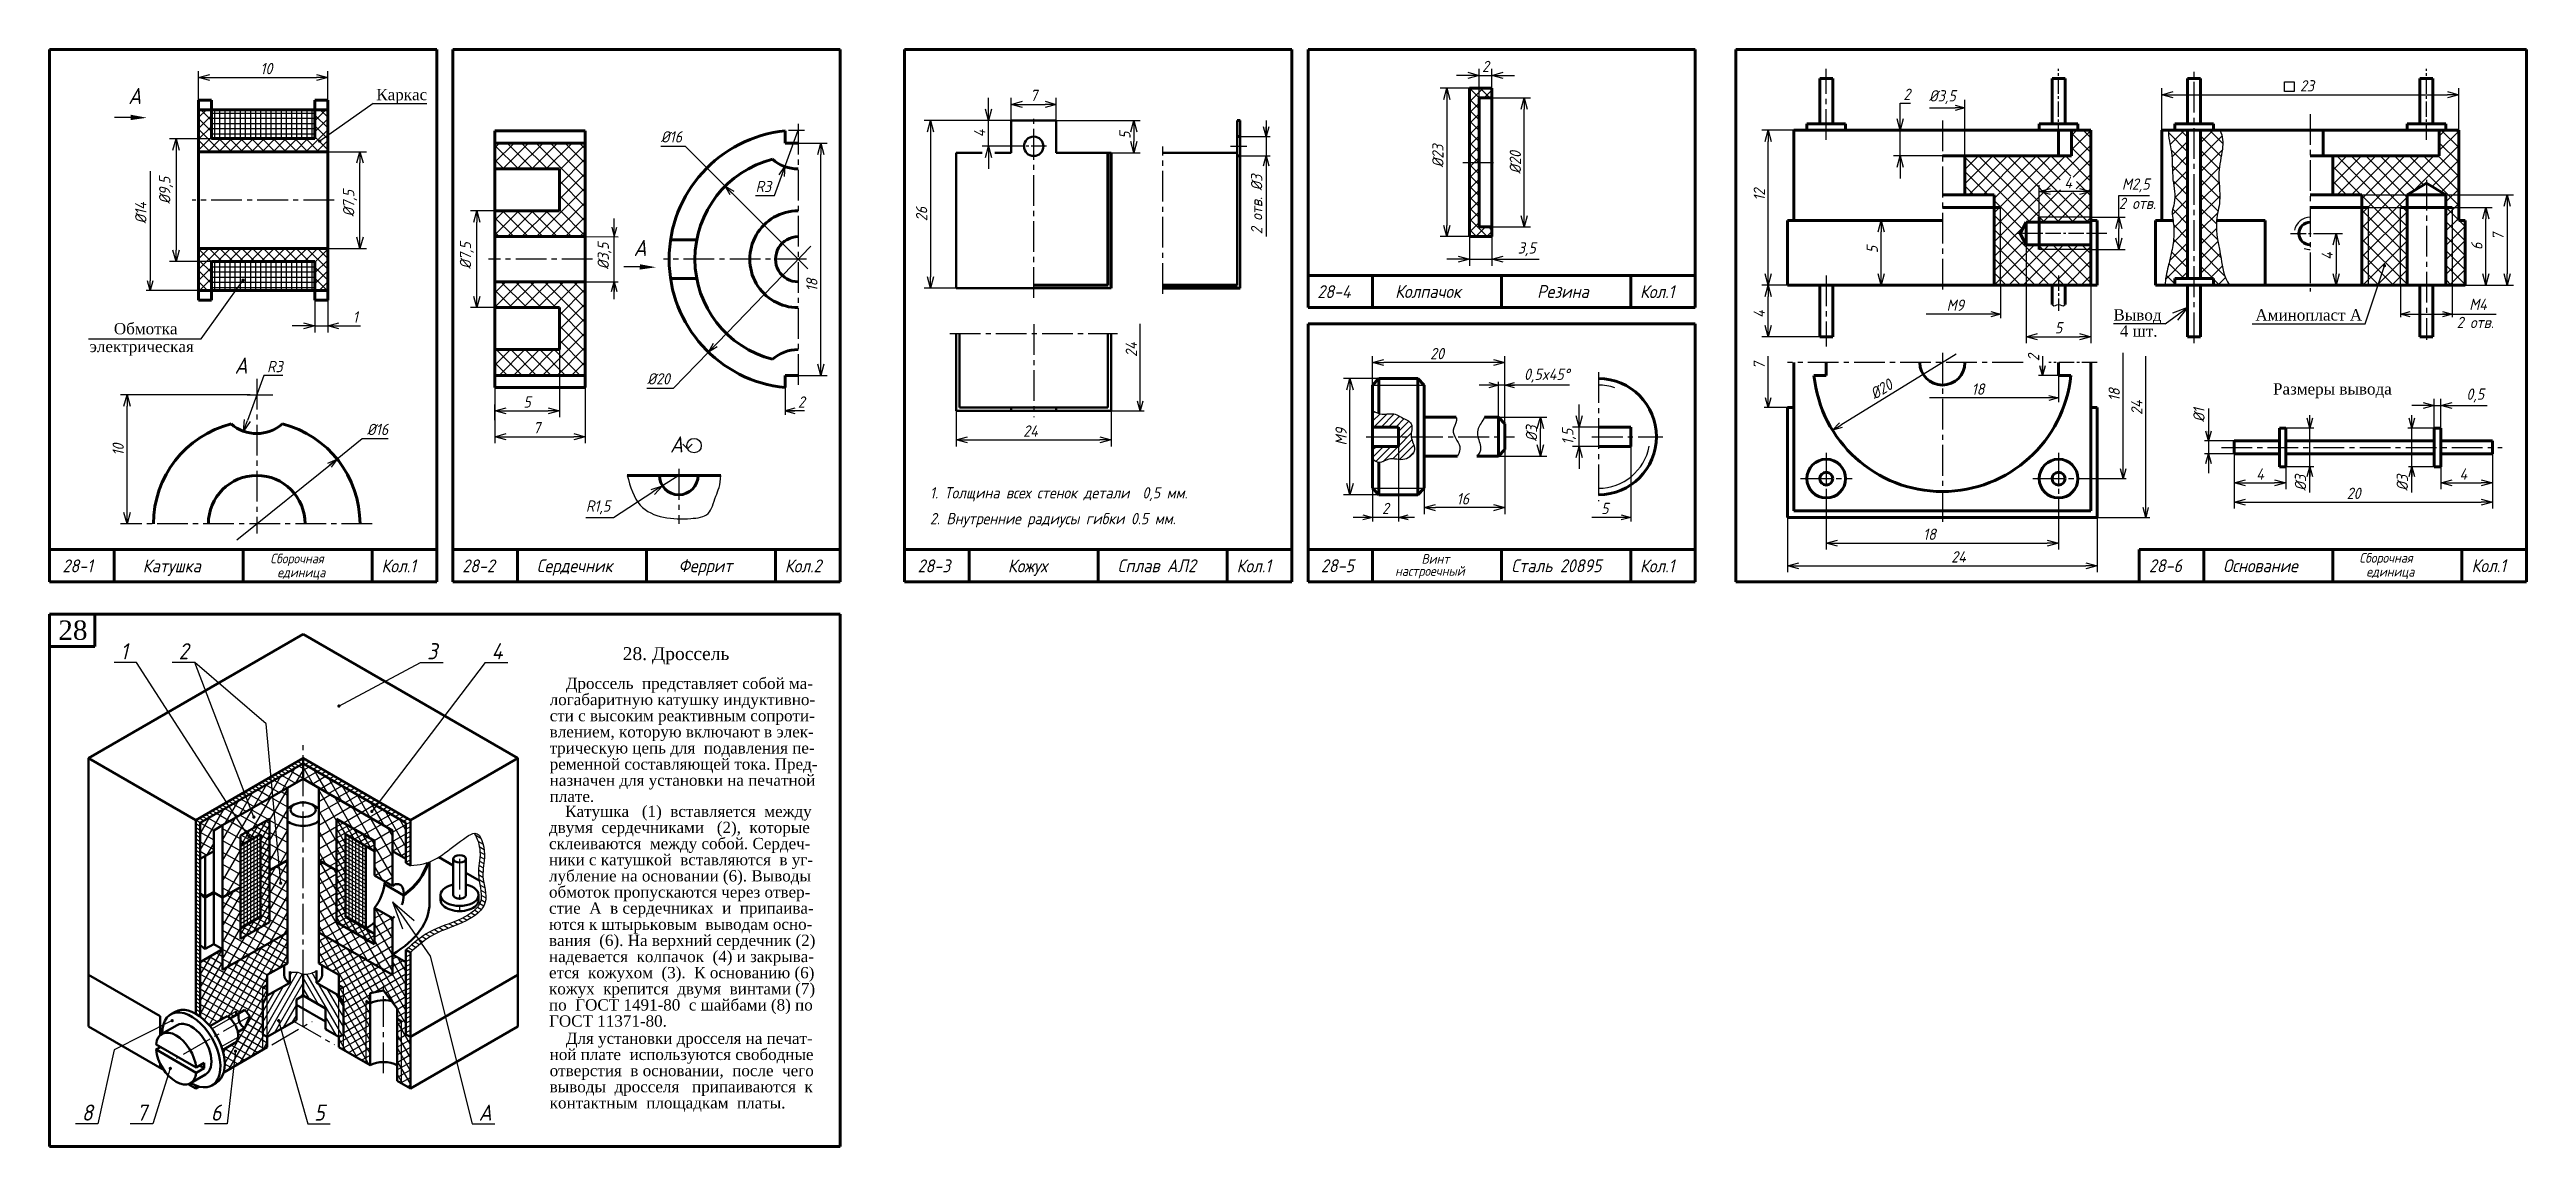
# Model space of a CAD drawing. Header units: millimetres. Extents: x -255 to 513, y 132 to 472.
import ezdxf

# ---------------------------------------------------------------- set-up
doc = ezdxf.new("R2010")
doc.units = ezdxf.units.MM
doc.header["$LTSCALE"] = 0.5
doc.linetypes.add('CENTER2', pattern=[28.575, 19.05, -3.175, 3.175, -3.175])
doc.styles.get("Standard").update_dxf_attribs({"font": 'isocpeui.ttf', "width": 0.9})
doc.styles.add('стиль1', font='TIMES.TTF')
doc.dimstyles.new('Standart 1', dxfattribs={"dimtxt": 3.5, "dimasz": 3.5, "dimexe": 2, "dimexo": 0, "dimgap": 1, "dimtad": 1, "dimtoh": 1, "dimdec": 0, "dimtxsty": 'Standard', "dimblk": 'OPEN30', "dimcen": 2.5, "dimadec": 0, "dimazin": 0, "dimtfac": 1, "dimtdec": 0, "dimtmove": 0, "dimatfit": 3, "dimldrblk": 'DOTSMALL', "dimfxl": 0, "dimarcsym": 0})
pattern_1 = [(45, (15, -19), (-1.683798, 1.683798), []), (135, (15, -19), (-1.683798, -1.683798), [])]
pattern_2 = [(45, (237.6025, 287), (-2.245064, 2.245064), []), (135, (237.6025, 287), (-2.245064, -2.245064), [])]
pattern_3 = [(60, (-269.952, 127.149), (-2.199705, 1.27), []), (150, (-269.952, 127.149), (-1.27, -2.199705), [])]
pattern_4 = [(120, (-269.952, 127.149), (-2.199705, -1.27), []), (210, (-269.952, 127.149), (1.27, -2.199705), [])]

msp = doc.modelspace()

# ---------------------------------------------------------------- texts
at = {"color": 7, "lineweight": -3, "width": 0.9}
for s, height, p in [('A', 5, (-230.61, 455.11)), ('2 отв.', 3.5, (386.28, 422.57)), ('А', 5, (-74, 408)), ('2 отв.', 3.5, (490.96, 385.66)), ('1', 5, (-233, 283)), ('2', 5, (-215, 283)), ('3', 5, (-138, 283)), ('4', 5, (-118, 283)), ('8', 5, (-245, 140)), ('7', 5, (-228, 140)), ('6', 5, (-205, 140)), ('5', 5, (-173, 140)), ('А', 5, (-122, 140))]:
    msp.add_text(s, height=height, dxfattribs=at).set_placement(p)
at = {"color": 7, "lineweight": -3, "style": 'стиль1'}
for s, p in [('Каркас', (-153.74, 456.3)), ('Вывод', (384.6, 388)), ('Аминопласт А', (428.6, 388)), ('Обмотка', (-235.07, 383.74)), ('4 шт.', (386.6, 383)), ('электрическая', (-242.59, 378.21)), ('Размеры вывода', (434.05, 365.06))]:
    msp.add_text(s, height=3.5, dxfattribs=at).set_placement(p)
at = {"color": 7, "width": 0.9}
for s, height, p in [('28-4', 4, (137.89, 394.95)), ('Колпачок', 4, (162, 395)), ('Резина', 4, (206, 395)), ('Кол.1', 4, (237.89, 394.95)), ('A', 5, (-197.65, 371.54)), ('А', 5, (-62.71, 347.09)), ('Сборочная', 3, (-186.58, 312.74)), ('Винт', 3, (170.16, 312.62)), ('Сборочная', 3, (460.81, 312.94)), ('28-1', 4, (-251, 309.95)), ('Катушка', 4, (-226.11, 309.95)), ('единица', 3, (-184.41, 308.44)), ('Кол.1', 4, (-152.11, 309.95)), ('28-2', 4, (-127.11, 309.95)), ('Сердечник', 4, (-104, 310)), ('Феррит', 4, (-60.09, 310)), ('Кол.2', 4, (-27.11, 309.95)), ('28-3', 4, (14, 309.95)), ('Кожух', 4, (42, 309.95)), ('Сплав АЛ2', 4, (76, 310)), ('Кол.1', 4, (112.89, 309.95)), ('28-5', 4, (139, 310)), ('настроечный', 3, (162, 308.87)), ('Сталь 20895', 4, (198, 310)), ('Кол.1', 4, (237.89, 309.95)), ('28-6', 4, (395.6, 310)), ('Основание', 4, (418.6, 310)), ('единица', 3, (462.98, 308.65)), ('Кол.1', 4, (495.6, 310))]:
    msp.add_text(s, height=height, dxfattribs=at).set_placement(p)
at = {"color": 7, "ltscale": 0.5, "width": 0.9}
for s, p in [('1. Толщина всех стенок детали  0,5 мм.', (17.83, 332.85)), ('2. Внутренние радиусы гибки 0.5 мм.', (17.83, 324.85))]:
    msp.add_text(s, height=3.5, dxfattribs=at).set_placement(p)
at = {"color": 7, "lineweight": 30, "style": 'стиль1'}
msp.add_text('28', height=6, dxfattribs=at).set_placement((-252.3, 289.03))
at = {"color": 7, "style": 'стиль1'}
for s, height, p in [('28. Дроссель', 4, (-77.38, 282.76)), ('Дроссель  представляет собой ма-', 3.5, (-95, 273.79)), ('логабаритную катушку индуктивно-', 3.5, (-100, 268.79)), ('влением, которую включают в элек-', 3.5, (-100, 258.79)), ('сти с высоким реактивным сопроти-', 3.5, (-100, 263.79)), ('трическую цепь для  подавления пе-', 3.5, (-100, 253.79)), ('ременной составляющей тока. Пред-', 3.5, (-100, 248.79)), ('назначен для установки на печатной', 3.5, (-100, 243.79)), ('плате.', 3.5, (-100, 238.79)), ('двумя  сердечниками   (2),  которые', 3.5, (-100.21, 229.14)), ('Катушка   (1)  вставляется  между', 3.5, (-95.21, 234.14)), ('ники с катушкой  вставляются  в уг-', 3.5, (-100.21, 219.14)), ('склеиваются  между собой. Сердеч-', 3.5, (-100.21, 224.14)), ('лубление на основании (6). Выводы ', 3.5, (-100.21, 214.14)), ('обмоток пропускаются через отвер-', 3.5, (-100.21, 209.14)), ('стие  А  в сердечниках  и  припаива- ', 3.5, (-100.21, 204.14)), ('ются к штырьковым  выводам осно-', 3.5, (-100.21, 199.14)), ('вания  (6). На верхний сердечник (2) ', 3.5, (-100.21, 194.14)), ('надевается  колпачок  (4) и закрыва-', 3.5, (-100.21, 189.14)), ('ется  кожухом  (3).  К основанию (6)', 3.5, (-100.21, 184.14)), ('кожух  крепится  двумя  винтами (7)', 3.5, (-100.21, 179.14)), ('по  ГОСТ 1491-80  с шайбами (8) по', 3.5, (-100.21, 174.14)), ('ГОСТ 11371-80. ', 3.5, (-100.21, 169.14)), ('ной плате  используются свободные', 3.5, (-100, 158.79)), ('Для установки дросселя на печат-', 3.5, (-95, 163.79)), ('отверстия  в основании,  после  чего', 3.5, (-100, 153.79)), ('выводы  дросселя   припаиваются  к', 3.5, (-100, 148.79)), ('контактным  площадкам  платы.', 3.5, (-100, 143.79))]:
    msp.add_text(s, height=height, dxfattribs=at).set_placement(p)
at = {"color": 7, "lineweight": -3, "char_height": 3.5, "attachment_point": 5}
for s, insert in [('%%c3,5', (331.6, 457.25)), ('%%c16', (-62.27, 444.93)), ('R3', (-33.78, 429.54)), ('M9', (335.6, 392.75)), ('M4', (497.6, 393)), ('%%c20', (-66.26, 369.93)), ('2', (-22, 362.75)), ('%%c16', (-153.35, 354.24))]:
    msp.add_mtext(s, dxfattribs=dict(at, insert=insert))
at = {"color": 7, "lineweight": -3, "ltscale": 0.5, "char_height": 3.5, "attachment_point": 5, "rotation": 90}
for s, insert in [('2 отв. %%c3', (119.08, 424)), ('24', (80.25, 379))]:
    msp.add_mtext(s, dxfattribs=dict(at, insert=insert))
at = {"color": 7, "lineweight": -3, "char_height": 3.5, "attachment_point": 5}
for s, insert, rotation in [('%%c14', (-226.73, 421.34), 90), ('%%c3,5', (-83, 408), 90), ('2', (359.85, 376.5), 90), ('7', (274.85, 374), 90), ('%%c20', (312.67, 366.75), 31.70143), ('%%c1', (411.12, 358.69), 90), ('%%c3', (442.57, 337.69), 90), ('%%c3', (474.12, 337.69), 90)]:
    msp.add_mtext(s, dxfattribs=dict(at, insert=insert, rotation=rotation))
at = {"color": 7, "lineweight": -3, "ltscale": 0.5, "char_height": 3.5, "attachment_point": 5}
for s, insert in [('0,5x45%%d', (209, 370.93)), ('2', (159, 329.75)), ('5', (227, 329.75))]:
    msp.add_mtext(s, dxfattribs=dict(at, insert=insert))
at = {"color": 7, "insert": (342.64, 366.75), "char_height": 3.5, "attachment_point": 5}
msp.add_mtext('18', dxfattribs=at)
at = {"color": 7, "char_height": 3.5, "attachment_point": 5, "rotation": 90}
for s, insert in [('18', (384.85, 365)), ('24', (391.85, 361))]:
    msp.add_mtext(s, dxfattribs=dict(at, insert=insert))

# ---------------------------------------------------------------- blocks, each defined once
blk = doc.blocks.new('_Open30')
at = {"color": 0, "linetype": 'ByBlock', "lineweight": -2}
for p, q in [((-1, 0.27), (0, 0)), ((0, 0), (-1, -0.27)), ((0, 0), (-1, 0))]:
    blk.add_line(p, q, dxfattribs=at)
blk = doc.blocks.new('*D2')
at = {"color": 0, "lineweight": -2}
for p, q in [((-60, 340), (-65.05, 336.75)), ((-80.2, 327), (-67.99, 334.86)), ((-88.8, 327), (-80.2, 327))]:
    blk.add_line(p, q, dxfattribs=at)
at = {"color": 0, "lineweight": -2, "xscale": 3.5, "yscale": 3.5, "zscale": 3.5, "rotation": 32.76388901008644}
blk.add_blockref('_Open30', (-65.05, 336.75), dxfattribs=at)
at = {"color": 0, "lineweight": -3, "insert": (-85, 330.1), "char_height": 3.5, "attachment_point": 5}
blk.add_mtext('R1,5', dxfattribs=at)
blk = doc.blocks.new('_DotSmall')
at = {"color": 0, "linetype": 'ByBlock', "const_width": 0.5}
blk.add_lwpolyline([(-0.0625, 0, 1), (0.0625, 0, 1)], format="xyb", close=True, dxfattribs=at)
blk = doc.blocks.new('*D3')
at = {"color": 0, "lineweight": -2}
for p, q in [((-97, 379), (-97, 358)), ((-117, 357.07), (-117, 362)), ((-113.5, 360), (-100.5, 360))]:
    blk.add_line(p, q, dxfattribs=at)
at = {"color": 0, "lineweight": -2, "xscale": 3.5, "yscale": 3.5, "zscale": 3.5, "rotation": 180}
blk.add_blockref('_Open30', (-117, 360), dxfattribs=at)
at = {"color": 0, "lineweight": -2, "xscale": 3.5, "yscale": 3.5, "zscale": 3.5}
blk.add_blockref('_Open30', (-97, 360), dxfattribs=at)
at = {"color": 0, "lineweight": -3, "insert": (-107, 362.75), "char_height": 3.5, "attachment_point": 5}
blk.add_mtext('5', dxfattribs=at)
blk = doc.blocks.new('*D4')
at = {"color": 0, "lineweight": -2}
for p, q in [((-117, 367.2), (-117, 350)), ((-89, 367.2), (-89, 350)), ((-113.5, 352), (-92.5, 352))]:
    blk.add_line(p, q, dxfattribs=at)
at = {"color": 0, "lineweight": -2, "xscale": 3.5, "yscale": 3.5, "zscale": 3.5, "rotation": 180}
blk.add_blockref('_Open30', (-117, 352), dxfattribs=at)
at = {"color": 0, "lineweight": -2, "xscale": 3.5, "yscale": 3.5, "zscale": 3.5}
blk.add_blockref('_Open30', (-89, 352), dxfattribs=at)
at = {"color": 0, "lineweight": -3, "insert": (-104, 354.77), "char_height": 3.5, "attachment_point": 5}
blk.add_mtext('7', dxfattribs=at)
blk = doc.blocks.new('*D5')
at = {"color": 0, "lineweight": -2}
for p, q in [((-172.8, 394.34), (-172.8, 384.34)), ((-168.8, 394.34), (-168.8, 384.34)), ((-176.3, 386.34), (-179.8, 386.34)), ((-172.8, 386.34), (-168.8, 386.34)), ((-165.3, 386.34), (-158.66, 386.34))]:
    blk.add_line(p, q, dxfattribs=at)
at = {"color": 0, "lineweight": -2, "xscale": 3.5, "yscale": 3.5, "zscale": 3.5}
blk.add_blockref('_Open30', (-172.8, 386.34), dxfattribs=at)
at = {"color": 0, "lineweight": -2, "xscale": 3.5, "yscale": 3.5, "zscale": 3.5, "rotation": 180}
blk.add_blockref('_Open30', (-168.8, 386.34), dxfattribs=at)
at = {"color": 0, "lineweight": -3, "insert": (-160.23, 389.09), "char_height": 3.5, "attachment_point": 5}
blk.add_mtext('1', dxfattribs=at)
blk = doc.blocks.new('*D6')
at = {"color": 0, "lineweight": -2}
for p, q in [((-168.8, 440.34), (-156.8, 440.34)), ((-158.8, 413.84), (-158.8, 436.84)), ((-168.8, 410.34), (-156.8, 410.34))]:
    blk.add_line(p, q, dxfattribs=at)
at = {"color": 0, "lineweight": -2, "xscale": 3.5, "yscale": 3.5, "zscale": 3.5}
for p, rotation in [((-158.8, 440.34), 90), ((-158.8, 410.34), 270)]:
    blk.add_blockref('_Open30', p, dxfattribs=dict(at, rotation=rotation))
at = {"color": 0, "lineweight": -3, "insert": (-161.9, 424.34), "char_height": 3.5, "attachment_point": 5, "rotation": 90}
blk.add_mtext('%%c7,5', dxfattribs=at)
blk = doc.blocks.new('*D7')
at = {"color": 0, "lineweight": -2}
for p, q in [((-204.8, 444.34), (-217.8, 444.34)), ((-215.8, 440.84), (-215.8, 409.84)), ((-204.8, 406.34), (-217.8, 406.34))]:
    blk.add_line(p, q, dxfattribs=at)
at = {"color": 0, "lineweight": -2, "xscale": 3.5, "yscale": 3.5, "zscale": 3.5}
for p, rotation in [((-215.8, 444.34), 90), ((-215.8, 406.34), 270)]:
    blk.add_blockref('_Open30', p, dxfattribs=dict(at, rotation=rotation))
at = {"color": 0, "lineweight": -3, "insert": (-218.9, 428.34), "char_height": 3.5, "attachment_point": 5, "rotation": 90}
blk.add_mtext('%%c9,5', dxfattribs=at)
blk = doc.blocks.new('*D8')
at = {"color": 0, "lineweight": -2}
for p, q in [((-208.8, 456.34), (-208.8, 465.34)), ((-205.3, 463.34), (-172.3, 463.34)), ((-168.8, 456.34), (-168.8, 465.34))]:
    blk.add_line(p, q, dxfattribs=at)
at = {"color": 0, "lineweight": -2, "xscale": 3.5, "yscale": 3.5, "zscale": 3.5, "rotation": 180}
blk.add_blockref('_Open30', (-208.8, 463.34), dxfattribs=at)
at = {"color": 0, "lineweight": -2, "xscale": 3.5, "yscale": 3.5, "zscale": 3.5}
blk.add_blockref('_Open30', (-168.8, 463.34), dxfattribs=at)
at = {"color": 0, "lineweight": -3, "insert": (-187.8, 466.09), "char_height": 3.5, "attachment_point": 5}
blk.add_mtext('10', dxfattribs=at)
blk = doc.blocks.new('*D9')
at = {"color": 0, "lineweight": -2}
for p, q in [((-192.78, 364.98), (-232.98, 364.98)), ((-230.98, 328.48), (-230.98, 361.48)), ((-230.7, 324.98), (-232.98, 324.98))]:
    blk.add_line(p, q, dxfattribs=at)
at = {"color": 0, "lineweight": -2, "xscale": 3.5, "yscale": 3.5, "zscale": 3.5}
for p, rotation in [((-230.98, 364.98), 90), ((-230.98, 324.98), 270)]:
    blk.add_blockref('_Open30', p, dxfattribs=dict(at, rotation=rotation))
at = {"color": 0, "lineweight": -3, "insert": (-233.73, 347.98), "char_height": 3.5, "attachment_point": 5, "rotation": 90}
blk.add_mtext('10', dxfattribs=at)
blk = doc.blocks.new('*D10')
at = {"color": 0, "lineweight": -2}
for p, q in [((-188.59, 370.98), (-193.68, 356.99)), ((-182.75, 370.98), (-188.59, 370.98))]:
    blk.add_line(p, q, dxfattribs=at)
at = {"color": 0, "lineweight": -2, "xscale": 3.5, "yscale": 3.5, "zscale": 3.5, "rotation": 250.0168934780994}
blk.add_blockref('_Open30', (-194.88, 353.7), dxfattribs=at)
at = {"color": 0, "lineweight": -3, "insert": (-185.17, 373.73), "char_height": 3.5, "attachment_point": 5}
blk.add_mtext('R3', dxfattribs=at)
blk = doc.blocks.new('*D11')
at = {"color": 0, "lineweight": -2}
for p, q in [((-117, 422), (-124.59, 422)), ((-122.59, 395.5), (-122.59, 418.5)), ((-117, 392), (-124.59, 392))]:
    blk.add_line(p, q, dxfattribs=at)
at = {"color": 0, "lineweight": -2, "xscale": 3.5, "yscale": 3.5, "zscale": 3.5}
for p, rotation in [((-122.59, 422), 90), ((-122.59, 392), 270)]:
    blk.add_blockref('_Open30', p, dxfattribs=dict(at, rotation=rotation))
at = {"color": 0, "lineweight": -3, "insert": (-125.69, 408.14), "char_height": 3.5, "attachment_point": 5, "rotation": 90}
blk.add_mtext('%%c7,5', dxfattribs=at)
blk = doc.blocks.new('*D12')
at = {"color": 0, "lineweight": -2}
for p, q in [((-23, 443), (-14, 443)), ((-16, 374.5), (-16, 439.5)), ((-23, 371), (-14, 371))]:
    blk.add_line(p, q, dxfattribs=at)
at = {"color": 0, "lineweight": -2, "xscale": 3.5, "yscale": 3.5, "zscale": 3.5}
for p, rotation in [((-16, 443), 90), ((-16, 371), 270)]:
    blk.add_blockref('_Open30', p, dxfattribs=dict(at, rotation=rotation))
at = {"color": 0, "lineweight": -3, "insert": (-18.75, 399), "char_height": 3.5, "attachment_point": 5, "rotation": 90}
blk.add_mtext('18', dxfattribs=at)
blk = doc.blocks.new('*D13')
at = {"color": 0, "lineweight": -2}
for p, q in [((295.6, 335.43), (295.6, 317)), ((367.6, 331), (367.6, 317)), ((299.1, 319), (364.1, 319))]:
    blk.add_line(p, q, dxfattribs=at)
at = {"color": 0, "lineweight": -2, "xscale": 3.5, "yscale": 3.5, "zscale": 3.5, "rotation": 180}
blk.add_blockref('_Open30', (295.6, 319), dxfattribs=at)
at = {"color": 0, "lineweight": -2, "xscale": 3.5, "yscale": 3.5, "zscale": 3.5}
blk.add_blockref('_Open30', (367.6, 319), dxfattribs=at)
at = {"color": 0, "lineweight": -3, "insert": (327.6, 321.75), "char_height": 3.5, "attachment_point": 5}
blk.add_mtext('18', dxfattribs=at)
blk = doc.blocks.new('*D14')
at = {"color": 0, "lineweight": -2}
for p, q in [((386.25, 420), (386.25, 426.79)), ((386.25, 426.79), (395.83, 426.79)), ((377.6, 420), (388.25, 420)), ((386.25, 413.5), (386.25, 416.5)), ((377.6, 410), (388.25, 410))]:
    blk.add_line(p, q, dxfattribs=at)
at = {"color": 0, "lineweight": -2, "xscale": 3.5, "yscale": 3.5, "zscale": 3.5}
for p, rotation in [((386.25, 420), 90), ((386.25, 410), 270)]:
    blk.add_blockref('_Open30', p, dxfattribs=dict(at, rotation=rotation))
at = {"color": 0, "lineweight": -3, "insert": (391.54, 429.89), "char_height": 3.5, "attachment_point": 5}
blk.add_mtext('M2,5', dxfattribs=at)
blk = doc.blocks.new('*D15')
at = {"color": 0, "lineweight": -2}
for p, q in [((318.48, 450.5), (318.48, 455.37)), ((318.48, 455.37), (321.72, 455.37)), ((320.6, 447), (316.48, 447)), ((318.48, 439), (318.48, 447)), ((331.6, 439), (316.48, 439)), ((318.48, 435.5), (318.48, 432))]:
    blk.add_line(p, q, dxfattribs=at)
at = {"color": 0, "lineweight": -2, "xscale": 3.5, "yscale": 3.5, "zscale": 3.5}
for p, rotation in [((318.48, 447), 270), ((318.48, 439), 90)]:
    blk.add_blockref('_Open30', p, dxfattribs=dict(at, rotation=rotation))
at = {"color": 0, "lineweight": -3, "insert": (320.6, 458.12), "char_height": 3.5, "attachment_point": 5}
blk.add_mtext('2', dxfattribs=at)
blk = doc.blocks.new('*D16')
at = {"color": 0, "lineweight": -2}
for p, q in [((463.6, 423), (501.98, 423)), ((499.98, 402.5), (499.98, 419.5)), ((493.6, 399), (501.98, 399))]:
    blk.add_line(p, q, dxfattribs=at)
at = {"color": 0, "lineweight": -2, "xscale": 3.5, "yscale": 3.5, "zscale": 3.5}
for p, rotation in [((499.98, 423), 90), ((499.98, 399), 270)]:
    blk.add_blockref('_Open30', p, dxfattribs=dict(at, rotation=rotation))
at = {"color": 0, "lineweight": -3, "insert": (497.23, 411), "char_height": 3.5, "attachment_point": 5, "rotation": 90}
blk.add_mtext('6', dxfattribs=at)
blk = doc.blocks.new('*D17')
at = {"color": 0, "lineweight": -2}
for p, q in [((285.6, 447), (275.6, 447)), ((277.6, 402.5), (277.6, 443.5)), ((283.6, 399), (275.6, 399))]:
    blk.add_line(p, q, dxfattribs=at)
at = {"color": 0, "lineweight": -2, "xscale": 3.5, "yscale": 3.5, "zscale": 3.5}
for p, rotation in [((277.6, 447), 90), ((277.6, 399), 270)]:
    blk.add_blockref('_Open30', p, dxfattribs=dict(at, rotation=rotation))
at = {"color": 0, "lineweight": -3, "insert": (274.85, 427), "char_height": 3.5, "attachment_point": 5, "rotation": 90}
blk.add_mtext('12', dxfattribs=at)
blk = doc.blocks.new('*D18')
at = {"color": 0, "lineweight": -2}
for p, q in [((461.6, 427), (508.6, 427)), ((506.6, 423.5), (506.6, 402.5)), ((501.6, 399), (508.6, 399))]:
    blk.add_line(p, q, dxfattribs=at)
at = {"color": 0, "lineweight": -2, "xscale": 3.5, "yscale": 3.5, "zscale": 3.5}
for p, rotation in [((506.6, 427), 90), ((506.6, 399), 270)]:
    blk.add_blockref('_Open30', p, dxfattribs=dict(at, rotation=rotation))
at = {"color": 0, "lineweight": -3, "insert": (503.83, 414), "char_height": 3.5, "attachment_point": 5, "rotation": 90}
blk.add_mtext('7', dxfattribs=at)
blk = doc.blocks.new('*D19')
at = {"color": 0, "lineweight": -2}
for p, q in [((283.6, 327), (283.6, 310)), ((379.6, 327), (379.6, 310)), ((287.1, 312), (376.1, 312))]:
    blk.add_line(p, q, dxfattribs=at)
at = {"color": 0, "lineweight": -2, "xscale": 3.5, "yscale": 3.5, "zscale": 3.5, "rotation": 180}
blk.add_blockref('_Open30', (283.6, 312), dxfattribs=at)
at = {"color": 0, "lineweight": -2, "xscale": 3.5, "yscale": 3.5, "zscale": 3.5}
blk.add_blockref('_Open30', (379.6, 312), dxfattribs=at)
at = {"color": 0, "lineweight": -3, "insert": (336.6, 314.75), "char_height": 3.5, "attachment_point": 5}
blk.add_mtext('24', dxfattribs=at)
blk = doc.blocks.new('*D20')
at = {"color": 0, "lineweight": -2}
for p, q in [((446.6, 415), (455.6, 415)), ((453.6, 411.5), (453.6, 402.5)), ((446.6, 399), (455.6, 399))]:
    blk.add_line(p, q, dxfattribs=at)
at = {"color": 0, "lineweight": -2, "xscale": 3.5, "yscale": 3.5, "zscale": 3.5}
for p, rotation in [((453.6, 415), 90), ((453.6, 399), 270)]:
    blk.add_blockref('_Open30', p, dxfattribs=dict(at, rotation=rotation))
at = {"color": 0, "lineweight": -3, "insert": (450.85, 408), "char_height": 3.5, "attachment_point": 5, "rotation": 90}
blk.add_mtext('4', dxfattribs=at)
blk = doc.blocks.new('*D43')
at = {"color": 0, "lineweight": -2}
for p, q in [((361.6, 420), (361.6, 430)), ((377.6, 420), (377.6, 430)), ((374.1, 428), (365.1, 428))]:
    blk.add_line(p, q, dxfattribs=at)
at = {"color": 0, "lineweight": -2, "xscale": 3.5, "yscale": 3.5, "zscale": 3.5, "rotation": 180}
blk.add_blockref('_Open30', (361.6, 428), dxfattribs=at)
at = {"color": 0, "lineweight": -2, "xscale": 3.5, "yscale": 3.5, "zscale": 3.5}
blk.add_blockref('_Open30', (377.6, 428), dxfattribs=at)
at = {"color": 0, "lineweight": -3, "insert": (370.6, 430.75), "char_height": 3.5, "attachment_point": 5}
blk.add_mtext('4', dxfattribs=at)
blk = doc.blocks.new('*D21')
at = {"color": 0, "lineweight": -2}
for p, q in [((357.6, 412), (357.6, 381)), ((377.6, 399), (377.6, 381)), ((361.1, 383), (374.1, 383))]:
    blk.add_line(p, q, dxfattribs=at)
at = {"color": 0, "lineweight": -2, "xscale": 3.5, "yscale": 3.5, "zscale": 3.5, "rotation": 180}
blk.add_blockref('_Open30', (357.6, 383), dxfattribs=at)
at = {"color": 0, "lineweight": -2, "xscale": 3.5, "yscale": 3.5, "zscale": 3.5}
blk.add_blockref('_Open30', (377.6, 383), dxfattribs=at)
at = {"color": 0, "lineweight": -3, "insert": (367.6, 385.75), "char_height": 3.5, "attachment_point": 5}
blk.add_mtext('5', dxfattribs=at)
blk = doc.blocks.new('*D36')
at = {"color": 0, "lineweight": -2}
for p, q in [((313.6, 419), (310.6, 419)), ((312.6, 402.5), (312.6, 415.5)), ((313.6, 399), (310.6, 399))]:
    blk.add_line(p, q, dxfattribs=at)
at = {"color": 0, "lineweight": -2, "xscale": 3.5, "yscale": 3.5, "zscale": 3.5}
for p, rotation in [((312.6, 419), 90), ((312.6, 399), 270)]:
    blk.add_blockref('_Open30', p, dxfattribs=dict(at, rotation=rotation))
at = {"color": 0, "lineweight": -3, "insert": (309.85, 410), "char_height": 3.5, "attachment_point": 5, "rotation": 90}
blk.add_mtext('5', dxfattribs=at)
blk = doc.blocks.new('*D37')
at = {"color": 0, "lineweight": -2}
for p, q in [((399.6, 447), (399.6, 460)), ((403.1, 458), (488.1, 458)), ((491.6, 447), (491.6, 460))]:
    blk.add_line(p, q, dxfattribs=at)
at = {"color": 0, "lineweight": -2, "xscale": 3.5, "yscale": 3.5, "zscale": 3.5, "rotation": 180}
blk.add_blockref('_Open30', (399.6, 458), dxfattribs=at)
at = {"color": 0, "lineweight": -2, "xscale": 3.5, "yscale": 3.5, "zscale": 3.5}
blk.add_blockref('_Open30', (491.6, 458), dxfattribs=at)
at = {"color": 0, "lineweight": -3, "insert": (444.6, 460.75), "char_height": 3.5, "attachment_point": 5}
blk.add_mtext('23', dxfattribs=at)
blk = doc.blocks.new('*D38')
at = {"color": 0, "lineweight": -2}
for p, q in [((283.6, 399), (275.6, 399)), ((277.6, 386.5), (277.6, 395.5)), ((293.6, 383), (275.6, 383))]:
    blk.add_line(p, q, dxfattribs=at)
at = {"color": 0, "lineweight": -2, "xscale": 3.5, "yscale": 3.5, "zscale": 3.5}
for p, rotation in [((277.6, 399), 90), ((277.6, 383), 270)]:
    blk.add_blockref('_Open30', p, dxfattribs=dict(at, rotation=rotation))
at = {"color": 0, "lineweight": -3, "insert": (274.85, 390), "char_height": 3.5, "attachment_point": 5, "rotation": 90}
blk.add_mtext('4', dxfattribs=at)
blk = doc.blocks.new('*D39')
at = {"color": 0, "lineweight": -2}
for p, q in [((422.05, 346.69), (422.05, 335.69)), ((438.05, 342.69), (438.05, 335.69)), ((425.55, 337.69), (434.55, 337.69))]:
    blk.add_line(p, q, dxfattribs=at)
at = {"color": 0, "lineweight": -2, "xscale": 3.5, "yscale": 3.5, "zscale": 3.5, "rotation": 180}
blk.add_blockref('_Open30', (422.05, 337.69), dxfattribs=at)
at = {"color": 0, "lineweight": -2, "xscale": 3.5, "yscale": 3.5, "zscale": 3.5}
blk.add_blockref('_Open30', (438.05, 337.69), dxfattribs=at)
at = {"color": 0, "lineweight": -3, "insert": (430.05, 340.44), "char_height": 3.5, "attachment_point": 5}
blk.add_mtext('4', dxfattribs=at)
blk = doc.blocks.new('*D40')
at = {"color": 0, "lineweight": -2}
for p, q in [((502.05, 346.69), (502.05, 335.69)), ((486.05, 342.69), (486.05, 335.69)), ((489.55, 337.69), (498.55, 337.69))]:
    blk.add_line(p, q, dxfattribs=at)
at = {"color": 0, "lineweight": -2, "xscale": 3.5, "yscale": 3.5, "zscale": 3.5, "rotation": 180}
blk.add_blockref('_Open30', (486.05, 337.69), dxfattribs=at)
at = {"color": 0, "lineweight": -2, "xscale": 3.5, "yscale": 3.5, "zscale": 3.5}
blk.add_blockref('_Open30', (502.05, 337.69), dxfattribs=at)
at = {"color": 0, "lineweight": -3, "insert": (493.05, 340.44), "char_height": 3.5, "attachment_point": 5}
blk.add_mtext('4', dxfattribs=at)
blk = doc.blocks.new('*D41')
at = {"color": 0, "lineweight": -2}
for p, q in [((480.55, 361.69), (477.05, 361.69)), ((484.05, 354.69), (484.05, 363.69)), ((484.05, 361.69), (486.05, 361.69)), ((486.05, 354.69), (486.05, 363.69)), ((489.55, 361.69), (500.44, 361.69))]:
    blk.add_line(p, q, dxfattribs=at)
at = {"color": 0, "lineweight": -2, "xscale": 3.5, "yscale": 3.5, "zscale": 3.5}
blk.add_blockref('_Open30', (484.05, 361.69), dxfattribs=at)
at = {"color": 0, "lineweight": -2, "xscale": 3.5, "yscale": 3.5, "zscale": 3.5, "rotation": 180}
blk.add_blockref('_Open30', (486.05, 361.69), dxfattribs=at)
at = {"color": 0, "lineweight": -3, "insert": (496.74, 364.79), "char_height": 3.5, "attachment_point": 5}
blk.add_mtext('0,5', dxfattribs=at)
blk = doc.blocks.new('*D42')
at = {"color": 0, "lineweight": -2}
for p, q in [((422.05, 336.69), (422.05, 329.69)), ((425.55, 331.69), (498.55, 331.69)), ((502.05, 336.69), (502.05, 329.69))]:
    blk.add_line(p, q, dxfattribs=at)
at = {"color": 0, "lineweight": -2, "xscale": 3.5, "yscale": 3.5, "zscale": 3.5, "rotation": 180}
blk.add_blockref('_Open30', (422.05, 331.69), dxfattribs=at)
at = {"color": 0, "lineweight": -2, "xscale": 3.5, "yscale": 3.5, "zscale": 3.5}
blk.add_blockref('_Open30', (502.05, 331.69), dxfattribs=at)
at = {"color": 0, "lineweight": -3, "insert": (459.05, 334.44), "char_height": 3.5, "attachment_point": 5}
blk.add_mtext('20', dxfattribs=at)
blk = doc.blocks.new('*D22')
at = {"color": 0, "lineweight": -2}
for p, q in [((192, 457), (204, 457)), ((202, 420.5), (202, 453.5)), ((192, 417), (204, 417))]:
    blk.add_line(p, q, dxfattribs=at)
at = {"color": 0, "lineweight": -2, "xscale": 3.5, "yscale": 3.5, "zscale": 3.5}
for p, rotation in [((202, 457), 90), ((202, 417), 270)]:
    blk.add_blockref('_Open30', p, dxfattribs=dict(at, rotation=rotation))
at = {"color": 0, "lineweight": -3, "insert": (199.25, 437), "char_height": 3.5, "attachment_point": 5, "rotation": 90}
blk.add_mtext('%%c20', dxfattribs=at)
blk = doc.blocks.new('*D23')
at = {"color": 0, "lineweight": -2}
for p, q in [((185, 460), (176, 460)), ((178, 456.5), (178, 417.5)), ((185, 414), (176, 414))]:
    blk.add_line(p, q, dxfattribs=at)
at = {"color": 0, "lineweight": -2, "xscale": 3.5, "yscale": 3.5, "zscale": 3.5}
for p, rotation in [((178, 460), 90), ((178, 414), 270)]:
    blk.add_blockref('_Open30', p, dxfattribs=dict(at, rotation=rotation))
at = {"color": 0, "lineweight": -3, "insert": (175.25, 439), "char_height": 3.5, "attachment_point": 5, "rotation": 90}
blk.add_mtext('%%c23', dxfattribs=at)
blk = doc.blocks.new('*D24')
at = {"color": 0, "lineweight": -2}
for p, q in [((184.5, 464), (181, 464)), ((188, 457), (188, 466)), ((188, 464), (192, 464)), ((192, 457), (192, 466)), ((195.5, 464), (199, 464))]:
    blk.add_line(p, q, dxfattribs=at)
at = {"color": 0, "lineweight": -2, "xscale": 3.5, "yscale": 3.5, "zscale": 3.5}
blk.add_blockref('_Open30', (188, 464), dxfattribs=at)
at = {"color": 0, "lineweight": -2, "xscale": 3.5, "yscale": 3.5, "zscale": 3.5, "rotation": 180}
blk.add_blockref('_Open30', (192, 464), dxfattribs=at)
at = {"color": 0, "lineweight": -3, "insert": (190, 466.75), "char_height": 3.5, "attachment_point": 5}
blk.add_mtext('2', dxfattribs=at)
blk = doc.blocks.new('*D25')
at = {"color": 0, "lineweight": -2}
for p, q in [((181.5, 407), (178, 407)), ((185, 414), (185, 405)), ((185, 407), (192, 407)), ((192, 414), (192, 405)), ((195.5, 407), (206.64, 407))]:
    blk.add_line(p, q, dxfattribs=at)
at = {"color": 0, "lineweight": -2, "xscale": 3.5, "yscale": 3.5, "zscale": 3.5}
blk.add_blockref('_Open30', (185, 407), dxfattribs=at)
at = {"color": 0, "lineweight": -2, "xscale": 3.5, "yscale": 3.5, "zscale": 3.5, "rotation": 180}
blk.add_blockref('_Open30', (192, 407), dxfattribs=at)
at = {"color": 0, "lineweight": -3, "insert": (202.82, 410.1), "char_height": 3.5, "attachment_point": 5}
blk.add_mtext('3,5', dxfattribs=at)
blk = doc.blocks.new('*D26')
at = {"color": 0, "lineweight": -2}
for p, q in [((196, 348), (196, 328)), ((171, 336), (171, 328)), ((192.5, 330), (174.5, 330))]:
    blk.add_line(p, q, dxfattribs=at)
at = {"color": 0, "lineweight": -2, "xscale": 3.5, "yscale": 3.5, "zscale": 3.5, "rotation": 180}
blk.add_blockref('_Open30', (171, 330), dxfattribs=at)
at = {"color": 0, "lineweight": -2, "xscale": 3.5, "yscale": 3.5, "zscale": 3.5}
blk.add_blockref('_Open30', (196, 330), dxfattribs=at)
at = {"color": 0, "lineweight": -3, "insert": (183, 332.75), "char_height": 3.5, "attachment_point": 5}
blk.add_mtext('16', dxfattribs=at)
blk = doc.blocks.new('*D27')
at = {"color": 0, "lineweight": -2}
for p, q in [((194, 358), (209, 358)), ((207, 349.5), (207, 354.5)), ((194, 346), (209, 346))]:
    blk.add_line(p, q, dxfattribs=at)
at = {"color": 0, "lineweight": -2, "xscale": 3.5, "yscale": 3.5, "zscale": 3.5}
for p, rotation in [((207, 358), 90), ((207, 346), 270)]:
    blk.add_blockref('_Open30', p, dxfattribs=dict(at, rotation=rotation))
at = {"color": 0, "lineweight": -3, "insert": (204.25, 353), "char_height": 3.5, "attachment_point": 5, "rotation": 90}
blk.add_mtext('%%c3', dxfattribs=at)
blk = doc.blocks.new('*D28')
at = {"color": 0, "lineweight": -2}
for p, q in [((157, 370), (146, 370)), ((148, 337.5), (148, 366.5)), ((157, 334), (146, 334))]:
    blk.add_line(p, q, dxfattribs=at)
at = {"color": 0, "lineweight": -2, "xscale": 3.5, "yscale": 3.5, "zscale": 3.5}
for p, rotation in [((148, 370), 90), ((148, 334), 270)]:
    blk.add_blockref('_Open30', p, dxfattribs=dict(at, rotation=rotation))
at = {"color": 0, "lineweight": -3, "insert": (145.25, 352), "char_height": 3.5, "attachment_point": 5, "rotation": 90}
blk.add_mtext('M9', dxfattribs=at)
blk = doc.blocks.new('*D29')
at = {"color": 0, "lineweight": -2}
for p, q in [((219, 358.5), (219, 362)), ((225, 355), (217, 355)), ((219, 349), (219, 355)), ((225, 349), (217, 349)), ((219, 345.5), (219, 342))]:
    blk.add_line(p, q, dxfattribs=at)
at = {"color": 0, "lineweight": -2, "xscale": 3.5, "yscale": 3.5, "zscale": 3.5}
for p, rotation in [((219, 355), 270), ((219, 349), 90)]:
    blk.add_blockref('_Open30', p, dxfattribs=dict(at, rotation=rotation))
at = {"color": 0, "lineweight": -3, "insert": (215.9, 352), "char_height": 3.5, "attachment_point": 5, "rotation": 90}
blk.add_mtext('1,5', dxfattribs=at)
blk = doc.blocks.new('*D30')
at = {"color": 0, "lineweight": -2}
for p, q in [((155, 365), (155, 377)), ((196, 365), (196, 377)), ((192.5, 375), (158.5, 375))]:
    blk.add_line(p, q, dxfattribs=at)
at = {"color": 0, "lineweight": -2, "xscale": 3.5, "yscale": 3.5, "zscale": 3.5, "rotation": 180}
blk.add_blockref('_Open30', (155, 375), dxfattribs=at)
at = {"color": 0, "lineweight": -2, "xscale": 3.5, "yscale": 3.5, "zscale": 3.5}
blk.add_blockref('_Open30', (196, 375), dxfattribs=at)
at = {"color": 0, "lineweight": -3, "insert": (175, 377.75), "char_height": 3.5, "attachment_point": 5}
blk.add_mtext('20', dxfattribs=at)
blk = doc.blocks.new('*D31')
at = {"color": 0, "lineweight": -2}
for p, q in [((43, 450), (43, 457)), ((46.5, 455), (53.5, 455)), ((57, 450), (57, 457))]:
    blk.add_line(p, q, dxfattribs=at)
at = {"color": 0, "lineweight": -2, "xscale": 3.5, "yscale": 3.5, "zscale": 3.5, "rotation": 180}
blk.add_blockref('_Open30', (43, 455), dxfattribs=at)
at = {"color": 0, "lineweight": -2, "xscale": 3.5, "yscale": 3.5, "zscale": 3.5}
blk.add_blockref('_Open30', (57, 455), dxfattribs=at)
at = {"color": 0, "lineweight": -3, "insert": (50, 457.77), "char_height": 3.5, "attachment_point": 5}
blk.add_mtext('7', dxfattribs=at)
blk = doc.blocks.new('*D32')
at = {"color": 0, "lineweight": -2}
for p, q in [((36, 453.5), (36, 457)), ((43, 450), (34, 450)), ((36, 442), (36, 450)), ((46, 442), (34, 442)), ((36, 438.5), (36, 435))]:
    blk.add_line(p, q, dxfattribs=at)
at = {"color": 0, "lineweight": -2, "xscale": 3.5, "yscale": 3.5, "zscale": 3.5}
for p, rotation in [((36, 450), 270), ((36, 442), 90)]:
    blk.add_blockref('_Open30', p, dxfattribs=dict(at, rotation=rotation))
at = {"color": 0, "lineweight": -3, "insert": (33.25, 446), "char_height": 3.5, "attachment_point": 5, "rotation": 90}
blk.add_mtext('4', dxfattribs=at)
blk = doc.blocks.new('*D33')
at = {"color": 0, "lineweight": -2}
for p, q in [((57, 450), (83, 450)), ((81, 446.5), (81, 443.5)), ((74, 440), (83, 440))]:
    blk.add_line(p, q, dxfattribs=at)
at = {"color": 0, "lineweight": -2, "xscale": 3.5, "yscale": 3.5, "zscale": 3.5}
for p, rotation in [((81, 450), 90), ((81, 440), 270)]:
    blk.add_blockref('_Open30', p, dxfattribs=dict(at, rotation=rotation))
at = {"color": 0, "lineweight": -3, "insert": (78.25, 445.43), "char_height": 3.5, "attachment_point": 5, "rotation": 90}
blk.add_mtext('5', dxfattribs=at)
blk = doc.blocks.new('*D34')
at = {"color": 0, "lineweight": -2}
for p, q in [((35, 450), (16, 450)), ((18, 446.5), (18, 401.5)), ((26, 398), (16, 398))]:
    blk.add_line(p, q, dxfattribs=at)
at = {"color": 0, "lineweight": -2, "xscale": 3.5, "yscale": 3.5, "zscale": 3.5}
for p, rotation in [((18, 450), 90), ((18, 398), 270)]:
    blk.add_blockref('_Open30', p, dxfattribs=dict(at, rotation=rotation))
at = {"color": 0, "lineweight": -3, "insert": (15.25, 421), "char_height": 3.5, "attachment_point": 5, "rotation": 90}
blk.add_mtext('26', dxfattribs=at)
blk = doc.blocks.new('*D35')
at = {"color": 0, "lineweight": -2}
for p, q in [((26, 360), (26, 349)), ((74, 360), (74, 349)), ((29.5, 351), (70.5, 351))]:
    blk.add_line(p, q, dxfattribs=at)
at = {"color": 0, "lineweight": -2, "xscale": 3.5, "yscale": 3.5, "zscale": 3.5, "rotation": 180}
blk.add_blockref('_Open30', (26, 351), dxfattribs=at)
at = {"color": 0, "lineweight": -2, "xscale": 3.5, "yscale": 3.5, "zscale": 3.5}
blk.add_blockref('_Open30', (74, 351), dxfattribs=at)
at = {"color": 0, "lineweight": -3, "insert": (49, 353.75), "char_height": 3.5, "attachment_point": 5}
blk.add_mtext('24', dxfattribs=at)

# ---------------------------------------------------------------- dimensions: what is measured, and where the dimension line sits
at = {"color": 7, "lineweight": -3}
for base, p1, p2, text, picture, middle in [((-168.8, 463.34), (-208.8, 456.34), (-168.8, 456.34), '10', '*D8', (-187.8, 463.34)), ((192, 464), (188, 457), (192, 457), '2', '*D24', (190, 464)), ((491.6, 458), (399.6, 447), (491.6, 447), '23', '*D37', (444.6, 458)), ((361.6, 428), (377.6, 420), (361.6, 420), '4', '*D43', (370.6, 428)), ((192, 407), (185, 414), (192, 414), '3,5', '*D25', (202.82, 407)), ((377.6, 383), (357.6, 412), (377.6, 399), '5', '*D21', (367.6, 383)), ((-168.8, 386.34), (-172.8, 394.34), (-168.8, 394.34), '1', '*D5', (-160.23, 386.34)), ((-97, 360), (-117, 357.07), (-97, 379), '5', '*D3', (-107, 360)), ((-89, 352), (-117, 367.2), (-89, 367.2), '7', '*D4', (-104, 352)), ((486.05, 361.69), (484.05, 354.69), (486.05, 354.69), '0,5', '*D41', (496.74, 361.69)), ((438.05, 337.69), (422.05, 346.69), (438.05, 342.69), '4', '*D39', (430.05, 337.69)), ((502.05, 337.69), (486.05, 342.69), (502.05, 346.69), '4', '*D40', (493.05, 337.69)), ((367.6, 319), (295.6, 335.43), (367.6, 331), '18', '*D13', (327.6, 319)), ((502.05, 331.69), (422.05, 336.69), (502.05, 336.69), '20', '*D42', (459.05, 331.69)), ((379.6, 312), (283.6, 327), (379.6, 327), '24', '*D19', (336.6, 312))]:
    dim = msp.add_linear_dim(base=base, p1=p1, p2=p2, text=text, dimstyle='Standart 1', dxfattribs=at)
    dim.commit()
    dim.dimension.update_dxf_attribs({"geometry": picture, "text_midpoint": middle, "dimtype": 160})
at = {"color": 7, "lineweight": -3, "ltscale": 0.5}
for base, p1, p2, text, picture, middle in [((36, 450), (46, 442), (43, 450), '4', '*D32', (36, 446)), ((18, 398), (35, 450), (26, 398), '26', '*D34', (18, 421)), ((81, 440), (57, 450), (74, 440), '5', '*D33', (81, 445.43)), ((148, 370), (157, 334), (157, 370), 'M9', '*D28', (148, 352)), ((219, 355), (225, 349), (225, 355), '1,5', '*D29', (219, 352)), ((207, 358), (194, 346), (194, 358), '%%c3', '*D27', (207, 353))]:
    dim = msp.add_linear_dim(base=base, p1=p1, p2=p2, angle=90, text=text, dimstyle='Standart 1', dxfattribs=at)
    dim.commit()
    dim.dimension.update_dxf_attribs({"geometry": picture, "text_midpoint": middle, "dimtype": 160})
for base, p1, p2, text, picture, middle in [((57, 455), (43, 450), (57, 450), '7', '*D31', (50, 455)), ((155, 375), (196, 365), (155, 365), '20', '*D30', (175, 375)), ((74, 351), (26, 360), (74, 360), '24', '*D35', (49, 351)), ((171, 330), (196, 348), (171, 336), '16', '*D26', (183, 330))]:
    dim = msp.add_linear_dim(base=base, p1=p1, p2=p2, text=text, dimstyle='Standart 1', dxfattribs=at)
    dim.commit()
    dim.dimension.update_dxf_attribs({"geometry": picture, "text_midpoint": middle, "dimtype": 160})
at = {"color": 7, "lineweight": -3}
for base, p1, p2, text, picture, middle in [((178, 414), (185, 460), (185, 414), '%%c23', '*D23', (178, 439)), ((202, 457), (192, 417), (192, 457), '%%c20', '*D22', (202, 437)), ((318.48, 447), (331.6, 439), (320.6, 447), '2', '*D15', (320.6, 455.37)), ((277.6, 447), (283.6, 399), (285.6, 447), '12', '*D17', (277.6, 427)), ((-215.8, 406.34), (-204.8, 444.34), (-204.8, 406.34), '%%c9,5', '*D7', (-215.8, 428.34)), ((-158.8, 440.34), (-168.8, 410.34), (-168.8, 440.34), '%%c7,5', '*D6', (-158.8, 424.34)), ((-16, 443), (-23, 371), (-23, 443), '18', '*D12', (-16, 399)), ((386.25, 420), (377.6, 410), (377.6, 420), 'M2,5', '*D14', (391.54, 426.79)), ((506.6, 399), (461.6, 427), (501.6, 399), '7', '*D18', (506.6, 414)), ((-122.59, 422), (-117, 392), (-117, 422), '%%c7,5', '*D11', (-122.59, 408.14)), ((312.6, 419), (313.6, 399), (313.6, 419), '5', '*D36', (312.6, 410)), ((453.6, 399), (446.6, 415), (446.6, 399), '4', '*D20', (453.6, 408)), ((277.6, 399), (293.6, 383), (283.6, 399), '4', '*D38', (277.6, 390)), ((-230.98, 364.98), (-230.7, 324.98), (-192.78, 364.98), '10', '*D9', (-230.98, 347.98))]:
    dim = msp.add_linear_dim(base=base, p1=p1, p2=p2, angle=90, text=text, dimstyle='Standart 1', dxfattribs=at)
    dim.commit()
    dim.dimension.update_dxf_attribs({"geometry": picture, "text_midpoint": middle, "dimtype": 160})
dim = msp.add_linear_dim(base=(499.98, 423), p1=(493.6, 399), p2=(463.6, 423), angle=90, text='6', dimstyle='Standart 1', dxfattribs=at)
dim.commit()
dim.dimension.update_dxf_attribs({"geometry": '*D16', "text_midpoint": (497.23, 411)})
for center, mpoint, text, picture, middle in [((-190.78, 364.98), (-194.88, 353.7), 'R3', '*D10', (-185.17, 370.98)), ((-60, 340), (-65.05, 336.75), 'R1,5', '*D2', (-85, 327))]:
    dim = msp.add_radius_dim(center=center, mpoint=mpoint, text=text, dimstyle='Standart 1', dxfattribs=at)
    dim.commit()
    dim.dimension.update_dxf_attribs({"geometry": picture, "text_midpoint": middle, "dimtype": 164})

# ---------------------------------------------------------------- hatches: boundary and pattern name
at = {"lineweight": -3}
h = msp.add_hatch(dxfattribs=at)
h.set_pattern_fill('ANSI37', color=256, scale=0.75, style=0)
h.set_pattern_definition(pattern_1)
h.paths.add_polyline_path([(-168.8, 440.34), (-168.8, 445.33), (-171.07, 443.72, -1.368029), (-171.52, 443.58, -0.730979), (-171.07, 443.72), (-168.8, 445.33), (-168.8, 453.34), (-172.8, 453.34), (-172.8, 444.39), (-204.8, 444.39), (-204.8, 453.34), (-208.8, 453.34), (-208.8, 440.34)])
h = msp.add_hatch(dxfattribs=at)
h.set_pattern_fill('ANSI37', scale=0.5, angle=45, style=0)
h.set_pattern_definition([(90, (-403.8, 290.3376), (-1.5875, 3e-16), []), (180, (-403.8, 290.3376), (-3e-16, -1.5875), [])])
h.paths.add_polyline_path([(-204.8, 453.34), (-204.8, 444.39), (-172.8, 444.39), (-172.8, 453.34)])
h.paths.add_polyline_path([(-204.8, 406.29), (-204.8, 397.34), (-172.8, 397.34), (-172.8, 406.29)])
h = msp.add_hatch(dxfattribs=at)
h.set_pattern_fill('ANSI37', scale=0.75, style=0)
h.set_pattern_definition([(45, (-20, 372), (-1.683798, 1.683798), []), (135, (-20, 372), (-1.683798, -1.683798), [])])
h.paths.add_polyline_path([(185, 414), (192, 414), (192, 417), (192, 417), (192, 417), (188, 417), (188, 437), (185, 437)])
h.paths.add_polyline_path([(185, 437), (188, 437), (188, 457), (192, 457), (192, 460), (185, 460)])
at = {"ltscale": 0.5}
h = msp.add_hatch(color=7, dxfattribs=at)
h.paths.add_polyline_path([(114, 450), (113, 450), (113, 445), (114, 445)])
h.paths.add_polyline_path([(114, 439), (113, 439), (113, 399), (90, 399), (90, 398), (114, 398)])
at = {"lineweight": -3}
h = msp.add_hatch(dxfattribs=at)
h.set_pattern_fill('ANSI37', style=0)
h.set_pattern_definition([(45, (15, -19), (-2.245064, 2.245064), []), (135, (15, -19), (-2.245064, -2.245064), [])])
h.paths.add_polyline_path([(338.6, 439), (338.6, 427), (347.6, 427), (347.6, 423), (349.6, 423), (349.6, 399), (373.6, 399), (377.6, 399), (377.6, 410), (361.6, 410), (361.6, 411.5), (357.6, 411.5), (355.67, 415), (355.67, 415), (357.6, 418.5), (361.6, 418.5), (361.6, 420), (377.6, 420), (377.6, 447), (371.6, 447), (371.6, 439)])
h.paths.add_polyline_path([(373.33, 430.12, -1), (367.66, 430.12, -1)], flags=16)
h.paths.add_polyline_path([(361.6, 420), (361.6, 418.5), (377.6, 418.5), (377.6, 420)], flags=17)
h.paths.add_polyline_path([(377.6, 410), (377.6, 411.5), (361.6, 411.5), (361.6, 410)], flags=17)
h.paths.add_polyline_path([(349.6, 423), (347.6, 423), (347.6, 399), (349.6, 399)], flags=17)
h.paths.add_polyline_path([(368.76, 433.37), (372.45, 433.37), (372.45, 428.12), (368.76, 428.12)], flags=24)
h = msp.add_hatch(dxfattribs=at)
h.set_pattern_fill('ANSI37', style=0)
h.set_pattern_definition(pattern_2)
edge = h.paths.add_edge_path()
edge.add_spline(control_points=[(420.6, 399), (418.6, 401.72), (418.17, 408.32), (415.6, 417.16), (418.22, 425.95), (416.6, 433.32), (418.6, 440.68), (418.6, 445.05), (417.6, 447)], knot_values=[0, 0, 0, 0, 8.317827, 20.188718, 26.348163, 35.290361, 42.624377, 48.543797, 48.543797, 48.543797, 48.543797], degree=3, periodic=0)
edge.add_line((417.6, 447), (411.6, 447))
edge.add_line((411.6, 447), (411.6, 401))
edge.add_line((411.6, 401), (415.6, 401))
edge.add_line((415.6, 401), (415.6, 399))
edge.add_line((415.6, 399), (420.6, 399))
edge = h.paths.add_edge_path()
edge.add_line((407.6, 447), (401.6, 447))
edge.add_spline(control_points=[(401.6, 447), (401.6, 444.76), (403.1, 439.6), (402.6, 432.13), (404.12, 425.95), (402.6, 421.67), (403.27, 418.29), (403.47, 413.81), (402.6, 408.85), (401.6, 405), (400.6, 400.67), (400.6, 399)], knot_values=[0, 0, 0, 0, 6.742732, 15.526135, 22.784719, 25.528572, 28.276639, 33.28635, 38.765187, 43.318664, 48.426551, 48.426551, 48.426551, 48.426551], degree=3, periodic=0)
edge.add_line((400.6, 399), (403.6, 399))
edge.add_line((403.6, 399), (403.6, 401))
edge.add_line((403.6, 401), (407.6, 401))
edge.add_line((407.6, 401), (407.6, 447))
h = msp.add_hatch(dxfattribs=at)
h.set_pattern_fill('ANSI37', style=0)
h.set_pattern_definition(pattern_2)
h.paths.add_polyline_path([(463.6, 423), (461.6, 423), (461.6, 399), (463.6, 399)], flags=17)
h.paths.add_polyline_path([(473.6, 399), (473.6, 399), (475.6, 399), (475.6, 423), (473.6, 423)], flags=17)
h.paths.add_polyline_path([(489.6, 423), (487.6, 423), (487.6, 399), (489.6, 399), (489.6, 399)], flags=17)
h.paths.add_polyline_path([(489.6, 399), (493.6, 399), (493.6, 419), (491.6, 419), (491.6, 447), (485.6, 447), (485.6, 439), (452.6, 439), (452.6, 427), (461.6, 427), (461.6, 423), (463.6, 423), (463.6, 399), (466.6, 399), (468.52, 404.76, -0.322823), (468.35, 405, -1), (468.85, 405, -0.511918), (468.52, 404.76), (466.6, 399), (473.6, 399), (473.6, 399), (473.6, 423), (475.6, 423), (475.6, 427), (481.6, 430.58), (487.6, 427), (487.6, 427), (487.6, 423), (489.6, 423)])
h = msp.add_hatch(dxfattribs=at)
h.set_pattern_fill('ANSI37', style=0)
h.set_pattern_definition([(45, (-285, 287), (-2.245064, 2.245064), []), (135, (-285, 287), (-2.245064, -2.245064), [])])
h.paths.add_polyline_path([(-89, 400), (-117, 400), (-117, 392), (-97, 392), (-97, 379), (-117, 379), (-117, 371), (-89, 371)])
h.paths.add_polyline_path([(-89, 443), (-117, 443), (-117, 435), (-97, 435), (-97, 422), (-117, 422), (-117, 414), (-89, 414)])
at = {"ltscale": 0.5}
msp.add_hatch(color=7, dxfattribs=at).paths.add_polyline_path([(74, 440), (73, 440), (73, 399), (50, 399), (50, 398), (74, 398)])
at = {"lineweight": -3}
h = msp.add_hatch(dxfattribs=at)
h.set_pattern_fill('ANSI37', color=256, scale=0.75, style=0)
h.set_pattern_definition(pattern_1)
h.paths.add_polyline_path([(-172.8, 406.29), (-172.8, 397.34), (-172.7, 397.34), (-168.83, 397.34), (-168.8, 397.37), (-168.8, 410.34), (-208.8, 410.34), (-208.8, 397.34), (-204.8, 397.34), (-204.8, 406.29)])
at = {"lineweight": -3, "ltscale": 0.5}
h = msp.add_hatch(dxfattribs=at)
h.set_pattern_fill('ANSI31', scale=0.5, style=0)
h.set_pattern_definition([(45, (-20, 202), (-1.122532, 1.122532), [])])
edge = h.paths.add_edge_path()
edge.add_spline(control_points=[(167, 352), (166.85, 353.41), (168.1, 356.4), (164.27, 357.68), (161.59, 359.59), (158.18, 358.52), (155.97, 359.55), (155, 360)], knot_values=[0, 0, 0, 0, 4, 7.605551, 9.841619, 13.841619, 17.003897, 17.003897, 17.003897, 17.003897], degree=3, periodic=0)
edge.add_line((155, 360), (155, 355))
edge.add_line((155, 355), (163, 355))
edge.add_line((163, 355), (163, 352))
edge.add_line((163, 352), (167, 352))
edge = h.paths.add_edge_path()
edge.add_spline(control_points=[(155, 345), (155.66, 344.52), (157.25, 343.37), (160.56, 345.98), (164.76, 343.82), (169.2, 347.97), (167.15, 350.55), (167, 352)], knot_values=[17.003897, 17.003897, 17.003897, 17.003897, 19.239965, 22.402243, 27.402243, 31.644883, 35.767989, 35.767989, 35.767989, 35.767989], degree=3, periodic=0)
edge.add_line((167, 352), (163, 352))
edge.add_line((163, 352), (163, 349))
edge.add_line((163, 349), (155, 349))
edge.add_line((155, 349), (155, 345))
at = {"lineweight": -3}
h = msp.add_hatch(dxfattribs=at)
h.set_pattern_fill('ANSI37', scale=0.8, angle=15, style=0)
h.set_pattern_definition(pattern_3)
h.paths.add_polyline_path([(-176.42, 245.95), (-176.42, 250.75), (-208.29, 232.35), (-208.29, 221.15), (-204.13, 223.55), (-204.13, 229.95)])
h = msp.add_hatch(dxfattribs=at)
h.set_pattern_fill('ANSI31', scale=0.4, angle=345, style=0)
h.set_pattern_definition([(30, (-269.9519, 127.149), (-0.635, 1.099852), [])])
h.paths.add_polyline_path([(-143.17, 192.14), (-144.55, 192.94), (-144.55, 166.75), (-143.17, 165.95)])
h.paths.add_polyline_path([(-143.17, 233.15), (-176.42, 252.35), (-176.42, 250.75), (-144.55, 232.35), (-144.55, 219.92), (-143.17, 219.12)])
h = msp.add_hatch(dxfattribs=at)
h.set_pattern_fill('ANSI37', scale=0.8, angle=75, style=0)
h.set_pattern_definition(pattern_4)
h.paths.add_polyline_path([(-148.71, 229.95), (-148.71, 223.55), (-144.55, 221.15), (-144.55, 232.35), (-176.42, 250.75), (-176.42, 245.95)])
h = msp.add_hatch(dxfattribs=at)
h.set_pattern_fill('ANSI37', angle=15, style=0)
h.set_pattern_definition([(60, (-269.952, 127.149), (-2.74963, 1.5875), []), (150, (-269.952, 127.149), (-1.5875, -2.74963), [])])
h.paths.add_polyline_path([(-181.27, 243.15), (-201.36, 231.55), (-201.36, 209.15), (-195.82, 212.35), (-195.82, 228.35), (-186.81, 233.55), (-186.81, 217.55), (-181.27, 220.75)])
h = msp.add_hatch(dxfattribs=at)
h.set_pattern_fill('ANSI37', angle=75, style=0)
h.set_pattern_definition([(120, (-269.952, 127.149), (-2.74963, -1.5875), []), (210, (-269.952, 127.149), (1.5875, -2.74963), [])])
h.paths.add_polyline_path([(-171.57, 220.75), (-166.03, 217.55), (-166.03, 233.55), (-154.25, 226.75), (-154.25, 216.02), (-148.71, 212.82), (-148.71, 229.95), (-171.57, 243.15)])
h = msp.add_hatch(dxfattribs=at)
h.set_pattern_fill('ANSI37', scale=0.48, angle=15, style=0)
h.set_pattern_definition([(60, (-269.9519, 127.149), (-1.319823, 0.762), []), (150, (-269.9519, 127.149), (-0.762, -1.319823), [])])
h.paths.add_polyline_path([(-186.81, 217.55), (-186.81, 233.55), (-195.82, 228.35), (-195.82, 225.15), (-189.58, 228.75), (-189.58, 203.15), (-195.82, 199.55), (-195.82, 196.35), (-186.81, 201.55)])
h = msp.add_hatch(dxfattribs=at)
h.set_pattern_fill('ANSI37', scale=0.48, angle=75, style=0)
h.set_pattern_definition([(120, (-269.9519, 127.149), (-1.319823, -0.762), []), (210, (-269.9519, 127.149), (0.762, -1.319823), [])])
h.paths.add_polyline_path([(-166.03, 201.55), (-154.25, 194.75), (-154.25, 197.95), (-163.26, 203.15), (-163.26, 228.75), (-154.25, 223.55), (-154.25, 226.75), (-166.03, 233.55), (-166.03, 217.55)])
h = msp.add_hatch(dxfattribs=at)
h.set_pattern_fill('ANSI31', scale=0.4, angle=105, style=0)
h.set_pattern_definition([(150, (-269.9519, 127.149), (-0.635, -1.099852), [])])
edge = h.paths.add_edge_path()
edge.add_spline(control_points=[(-123.44, 229.07), (-122.44, 227.82), (-120.86, 222.29), (-123.03, 216.42), (-119.48, 207.32), (-128.15, 201.59), (-137.11, 199.49), (-142.23, 194.98), (-144.55, 192.94)], knot_values=[30.599136, 30.599136, 30.599136, 30.599136, 37.261808, 45.896213, 55.904218, 66.175636, 79.885191, 91.224794, 91.224794, 91.224794, 91.224794], degree=3, periodic=0)
edge.add_line((-144.55, 192.94), (-143.17, 192.14))
edge.add_spline(control_points=[(-143.17, 192.14), (-140.85, 194.18), (-135.73, 198.69), (-126.76, 200.79), (-118.11, 207.08), (-121.59, 215.67), (-119.44, 221.86), (-121.27, 229.2), (-123.35, 229.08), (-123.44, 229.07)], knot_values=[22.327075, 22.327075, 22.327075, 22.327075, 31.398758, 42.366402, 50.583536, 58.58994, 65.497464, 72.637633, 72.956729, 72.956729, 72.956729, 72.956729], degree=3, periodic=0)
h = msp.add_hatch(dxfattribs=at)
h.set_pattern_fill('ANSI37', scale=0.8, angle=15, style=0)
h.set_pattern_definition(pattern_3)
h.paths.add_polyline_path([(-195.82, 196.35), (-195.82, 212.35), (-201.36, 209.15), (-201.36, 186.75), (-181.27, 198.35), (-181.27, 220.75), (-186.81, 217.55), (-186.81, 201.55)])
h = msp.add_hatch(dxfattribs=at)
h.set_pattern_fill('ANSI37', scale=0.8, angle=75, style=0)
h.set_pattern_definition(pattern_4)
h.paths.add_polyline_path([(-148.71, 202.75), (-154.25, 205.95), (-154.25, 194.75), (-166.03, 201.55), (-166.03, 217.55), (-171.57, 220.75), (-171.57, 198.35), (-148.71, 185.15)])
h = msp.add_hatch(dxfattribs=at)
h.set_pattern_fill('ANSI37', scale=0.64, angle=75, style=0)
h.set_pattern_definition([(120, (-269.952, 127.149), (-1.759764, -1.016), []), (210, (-269.952, 127.149), (1.016, -1.759764), [])])
h.paths.add_polyline_path([(-165.34, 178.75), (-163.95, 176.35), (-163.95, 181.15), (-165.34, 181.95)], flags=17)
h.paths.add_polyline_path([(-165.34, 162.75), (-163.95, 161.95), (-163.95, 166.75), (-165.34, 165.95)], flags=17)
h.paths.add_polyline_path([(-157.02, 157.95), (-155.64, 157.15), (-155.64, 176.35), (-157.02, 177.15)], flags=17)
h.paths.add_polyline_path([(-145.94, 170.75), (-147.32, 171.55), (-147.32, 152.35), (-145.94, 151.55)], flags=17)
h.paths.add_polyline_path([(-145.94, 151.55), (-143.17, 149.95), (-143.17, 165.95), (-144.55, 166.75), (-144.55, 189.15), (-148.71, 191.55), (-148.71, 185.15), (-171.57, 198.35), (-171.57, 188.75), (-165.34, 185.15), (-165.34, 181.95), (-163.95, 181.15), (-163.95, 176.35), (-163.95, 166.75), (-163.95, 161.95), (-157.02, 157.95), (-157.02, 177.15), (-155.64, 176.35), (-155.64, 179.55), (-151.48, 180.35), (-147.32, 174.75), (-147.32, 171.55), (-145.94, 170.75)])
h = msp.add_hatch(dxfattribs=at)
h.set_pattern_fill('ANSI31', scale=0.5, angle=15, style=0)
h.set_pattern_definition([(60, (-285, 112), (-1.374815, 0.79375), [])])
edge = h.paths.add_edge_path()
edge.add_arc((-184, 171), 0.25, -74.29136, 0, ccw=False)
edge.add_line((-183.93, 170.76), (-183.27, 168.4))
edge.add_line((-183.27, 168.4), (-178.5, 171.15))
edge.add_line((-178.5, 171.15), (-178.5, 177.55))
edge.add_line((-178.5, 177.55), (-176.42, 178.75))
edge.add_line((-176.42, 178.75), (-176.42, 185.45))
edge.add_spline(control_points=[(-176.42, 185.45), (-176.53, 185.47), (-177.21, 185.61), (-178.36, 186.34), (-179.79, 185.87), (-180.44, 186.14), (-180.58, 186.21)], knot_values=[0.829585, 0.829585, 0.829585, 0.829585, 1.150634, 2.9557, 4.649074, 5.132184, 5.132184, 5.132184, 5.132184], degree=3, periodic=0)
edge.add_line((-180.58, 186.21), (-180.58, 182.75))
edge.add_line((-180.58, 182.75), (-187.51, 178.75))
edge.add_line((-187.51, 178.75), (-187.51, 165.95))
edge.add_line((-187.51, 165.95), (-183.27, 168.4))
edge.add_line((-183.27, 168.4), (-183.93, 170.76))
edge.add_arc((-184, 171), 0.25, 180, 285.70864, ccw=False)
edge.add_arc((-184, 171), 0.25, 0, 180, ccw=False)
h.paths.add_polyline_path([(-187.51, 178.75), (-188.89, 176.35), (-188.89, 166.75), (-187.51, 165.95)])
h = msp.add_hatch(dxfattribs=at)
h.set_pattern_fill('ANSI31', scale=0.5, angle=75, style=0)
h.set_pattern_definition([(120, (-285, 112), (-1.374815, -0.79375), [])])
edge = h.paths.add_edge_path()
edge.add_line((-169.49, 174.75), (-169.49, 168.35))
edge.add_line((-169.49, 168.35), (-165.34, 165.95))
edge.add_line((-165.34, 165.95), (-165.34, 178.75))
edge.add_line((-165.34, 178.75), (-172.26, 182.75))
edge.add_line((-172.26, 182.75), (-172.26, 186.56))
edge.add_spline(control_points=[(-172.26, 186.56), (-172.39, 186.44), (-172.95, 185.99), (-174.38, 185.59), (-175.71, 185.34), (-176.42, 185.45)], knot_values=[5.132184, 5.132184, 5.132184, 5.132184, 5.651659, 7.304793, 9.503451, 9.503451, 9.503451, 9.503451], degree=3, periodic=0)
edge.add_line((-176.42, 185.45), (-176.42, 178.75))
edge.add_line((-176.42, 178.75), (-169.49, 174.75))
h.paths.add_polyline_path([(-165.34, 165.95), (-163.95, 166.75), (-163.95, 176.35), (-165.34, 178.75)])

# ---------------------------------------------------------------- linework, layer by layer
at = {"color": 7, "lineweight": 60}
for p, q in [((-255, 472), (-255, 307)), ((-135, 472), (-255, 472)), ((-135, 307), (-135, 472)), ((-10, 472), (-130, 472)), ((-130, 472), (-130, 307)), ((-10, 307), (-10, 472)), ((130, 472), (10, 472)), ((10, 472), (10, 307)), ((130, 307), (130, 472)), ((255, 472), (135, 472)), ((135, 472), (135, 392)), ((255, 392), (255, 472)), ((267.6, 307), (267.6, 472)), ((267.6, 472), (512.6, 472)), ((512.6, 472), (512.6, 307)), ((293.6, 449), (293.6, 463)), ((293.6, 463), (297.6, 463)), ((297.6, 463), (297.6, 449)), ((365.6, 449), (365.6, 463)), ((365.6, 463), (369.6, 463)), ((369.6, 463), (369.6, 449)), ((407.6, 463), (411.6, 463)), ((407.6, 449), (407.6, 463)), ((411.6, 463), (411.6, 449)), ((479.6, 449), (479.6, 463)), ((479.6, 463), (483.6, 463)), ((483.6, 463), (483.6, 449)), ((-208.8, 456.34), (-204.8, 456.34)), ((-208.8, 425.34), (-208.8, 456.34)), ((-208.8, 453.34), (-204.8, 453.34)), ((-204.8, 456.34), (-204.8, 444.39)), ((-204.8, 453.34), (-172.7, 453.34)), ((-172.8, 456.34), (-168.8, 456.34)), ((-172.8, 456.34), (-172.8, 444.33)), ((-172.8, 453.34), (-168.8, 453.34)), ((-168.8, 425.34), (-168.8, 456.34)), ((185, 460), (185, 437)), ((192, 460), (185, 460)), ((188, 437), (188, 457)), ((188, 457), (192, 457)), ((192, 457), (192, 460)), ((192, 457), (192, 417)), ((-89, 446.8), (-117, 446.8)), ((-117, 367.2), (-117, 446.8)), ((-89, 446.8), (-89, 367.2)), ((-27, 446.8), (-27, 443)), ((377.6, 447), (285.6, 447)), ((285.6, 447), (285.6, 419)), ((289.6, 447), (289.6, 449)), ((289.6, 449), (301.6, 449)), ((301.6, 449), (301.6, 447)), ((361.6, 447), (361.6, 449)), ((361.6, 449), (373.6, 449)), ((367.6, 447), (367.6, 439)), ((371.6, 439), (371.6, 447)), ((373.6, 449), (373.6, 447)), ((377.6, 399), (377.6, 447)), ((399.6, 447), (399.6, 419)), ((409.6, 447), (399.6, 447)), ((403.6, 449), (415.6, 449)), ((403.6, 447), (403.6, 449)), ((407.6, 447), (407.6, 401)), ((491.6, 447), (409.6, 447)), ((411.6, 447), (411.6, 401)), ((415.6, 449), (415.6, 447)), ((449.6, 447), (449.6, 439)), ((475.6, 447), (475.6, 449)), ((475.6, 449), (487.6, 449)), ((485.6, 447), (485.6, 439)), ((491.6, 447), (485.6, 447)), ((487.6, 449), (487.6, 447)), ((491.6, 419), (491.6, 447)), ((-168.8, 440.34), (-208.78, 440.34)), ((-204.8, 444.39), (-204.8, 444.39)), ((-204.8, 444.39), (-172.79, 444.39)), ((-89, 443), (-117, 443)), ((-27, 443), (-23, 443)), ((73, 440), (73, 399)), ((74, 398), (74, 440)), ((331.6, 439), (371.6, 439)), ((338.6, 439), (338.6, 427)), ((445.6, 439), (485.6, 439)), ((452.6, 439), (452.6, 427)), ((-97, 435), (-117, 435)), ((-97, 435), (-97, 422)), ((185, 414), (185, 437)), ((188, 437), (188, 417)), ((475.6, 427), (481.6, 430.58)), ((481.6, 430.58), (487.6, 427)), ((-208.8, 425.34), (-208.8, 394.34)), ((-168.8, 425.34), (-168.8, 394.34)), ((331.6, 427), (347.6, 427)), ((331.6, 423), (349.6, 423)), ((347.6, 427), (347.6, 399)), ((445.6, 427), (461.6, 427)), ((445.6, 423), (463.6, 423)), ((461.6, 427), (461.6, 399)), ((473.6, 423), (489.6, 423)), ((475.6, 427), (487.6, 427)), ((475.6, 399), (475.6, 427)), ((487.6, 427), (487.6, 399)), ((-97, 422), (-117, 422)), ((188, 417), (192, 417)), ((192, 417), (192, 414)), ((283.6, 419), (283.6, 399)), ((283.6, 419), (331.6, 419)), ((355.67, 415), (357.6, 418.5)), ((357.6, 411.5), (355.67, 415)), ((357.6, 418.5), (377.6, 418.5)), ((357.6, 418.5), (357.6, 411.5)), ((361.6, 420), (361.6, 410)), ((379.6, 419), (377.6, 419)), ((379.6, 399), (379.6, 419)), ((397.6, 399), (397.6, 419)), ((397.6, 419), (399.6, 419)), ((399.6, 419), (403.08, 419)), ((416.56, 419), (431.6, 419)), ((431.6, 419), (431.6, 399)), ((493.6, 419), (491.6, 419)), ((493.6, 399), (493.6, 419)), ((-168.8, 410.34), (-208.78, 410.34)), ((-117, 414), (-89, 414)), ((-117, 367.45), (-117, 407.04)), ((-62.55, 413), (-54.43, 413)), ((-22.99, 414), (-23.01, 414)), ((192, 414), (185, 414)), ((377.6, 411.5), (357.6, 411.5)), ((-204.8, 394.34), (-204.8, 406.29)), ((-204.8, 406.29), (-172.79, 406.29)), ((-204.8, 406.29), (-204.8, 406.29)), ((-172.8, 394.34), (-172.8, 406.34)), ((-117, 402), (-117, 402)), ((-89, 400), (-117, 400)), ((-54.43, 401), (-62.55, 401)), ((255, 402), (135, 402)), ((155, 402), (155, 392)), ((195, 402), (195, 392)), ((235, 402), (235, 392)), ((403.6, 401), (415.6, 401)), ((403.6, 401), (403.6, 399)), ((415.6, 399), (415.6, 401)), ((-208.8, 397.34), (-204.8, 397.34)), ((-208.8, 394.34), (-204.8, 394.34)), ((-204.8, 397.34), (-172.7, 397.34)), ((-172.8, 397.34), (-168.8, 397.34)), ((-172.8, 396.15), (-172.8, 396.15)), ((-172.8, 394.34), (-168.8, 394.34)), ((-97, 392), (-117, 392)), ((-97, 392), (-117, 392)), ((-97, 379), (-97, 392)), ((73, 399), (50, 399)), ((113, 399), (90, 399)), ((90, 398), (114, 398)), ((135, 392), (255, 392)), ((283.6, 399), (377.6, 399)), ((293.6, 399), (293.6, 383)), ((297.6, 383), (297.6, 399)), ((349.6, 399), (373.6, 399)), ((365.6, 399), (365.6, 393)), ((369.6, 393), (369.6, 399)), ((377.6, 399), (379.6, 399)), ((409.6, 399), (397.6, 399)), ((407.6, 399), (407.6, 383)), ((409.6, 399), (491.6, 399)), ((411.6, 383), (411.6, 399)), ((463.6, 399), (473.6, 399)), ((479.6, 399), (479.6, 383)), ((483.6, 383), (483.6, 399)), ((489.6, 399), (493.6, 399)), ((255, 387), (135, 387)), ((135, 387), (135, 307)), ((255, 307), (255, 387)), ((-97, 379), (-117, 379)), ((293.6, 383), (297.6, 383)), ((407.6, 383), (411.6, 383)), ((479.6, 383), (483.6, 383)), ((-89, 371), (-117, 371)), ((-27, 367.2), (-27, 371)), ((-27, 371), (-23, 371)), ((285.6, 375), (285.6, 329)), ((291.8, 371), (295.6, 371)), ((295.6, 371), (295.6, 375)), ((367.6, 371), (367.6, 375)), ((371.4, 371), (367.6, 371)), ((377.6, 329), (377.6, 375)), ((-89, 367.2), (-117, 367.2)), ((283.6, 327), (283.6, 361)), ((283.6, 361), (285.6, 361)), ((377.6, 361), (379.6, 361)), ((379.6, 361), (379.6, 327)), ((436.05, 342.69), (436.05, 354.69)), ((436.05, 354.69), (438.05, 354.69)), ((438.05, 354.69), (438.05, 342.69)), ((484.05, 354.69), (484.05, 342.69)), ((486.05, 354.69), (484.05, 354.69)), ((486.05, 342.69), (486.05, 354.69)), ((422.05, 350.69), (436.05, 350.69)), ((422.05, 346.69), (422.05, 350.69)), ((436.05, 346.69), (422.05, 346.69)), ((438.05, 350.69), (484.05, 350.69)), ((438.05, 346.69), (484.05, 346.69)), ((502.05, 350.69), (486.05, 350.69)), ((486.05, 346.69), (502.05, 346.69)), ((502.05, 346.69), (502.05, 350.69)), ((-76, 340), (-47, 340)), ((438.05, 342.69), (436.05, 342.69)), ((484.05, 342.69), (486.05, 342.69)), ((379.6, 327), (283.6, 327)), ((285.6, 329), (377.6, 329)), ((-255, 317), (-255, 307)), ((-135, 317), (-255, 317)), ((-235, 317), (-235, 307)), ((-195, 317), (-195, 307)), ((-155, 317), (-155, 307)), ((-10, 317), (-130, 317)), ((-130, 317), (-130, 307)), ((-110, 317), (-110, 307)), ((-70, 317), (-70, 307)), ((-30, 317), (-30, 307)), ((130, 317), (10, 317)), ((30, 317), (30, 307)), ((70, 317), (70, 307)), ((110, 317), (110, 307)), ((255, 317), (135, 317)), ((155, 317), (155, 307)), ((195, 317), (195, 307)), ((235, 317), (235, 307)), ((512.6, 317), (392.6, 317)), ((392.6, 317), (392.6, 307)), ((412.6, 317), (412.6, 307)), ((452.6, 317), (452.6, 307)), ((492.6, 317), (492.6, 307)), ((-255, 307), (-135, 307)), ((-130, 307), (-10, 307)), ((10, 307), (130, 307)), ((135, 307), (255, 307)), ((512.6, 307), (267.6, 307)), ((-255, 132), (-255, 297)), ((-255, 297), (-10, 297)), ((-241, 287), (-241, 297)), ((-10, 297), (-10, 132)), ((-255, 287), (-241, 287)), ((-186.81, 217.55), (-181.27, 220.75)), ((-166.03, 217.55), (-171.57, 220.75)), ((-204.13, 210.75), (-206.77, 209.23)), ((-201.36, 209.15), (-204.13, 210.75)), ((-201.36, 209.15), (-195.82, 212.35)), ((-145.24, 209.84), (-151.2, 213.29)), ((-10, 132), (-255, 132))]:
    msp.add_line(p, q, dxfattribs=at)
at = {"color": 7, "linetype": 'CENTER2', "lineweight": -3}
for p, q in [((295.6, 444), (295.6, 466)), ((409.6, 381), (409.6, 466)), ((-23, 449), (-23, 368)), ((50, 395), (50, 451)), ((331.6, 450), (331.6, 397)), ((445.6, 452), (445.6, 397)), ((90, 396.3), (90, 441.99)), ((183, 437), (194, 437)), ((481.6, 431.64), (481.6, 382)), ((-166.8, 425.34), (-210.8, 425.34)), ((-86.71, 407), (-119, 407)), ((-20.41, 407), (-64.77, 407)), ((295.6, 402), (295.6, 380)), ((24, 384), (76, 384)), ((50, 386.88), (50, 358)), ((331.6, 378), (331.6, 325.23)), ((-190.78, 369.98), (-190.78, 321.98)), ((225, 372), (225, 332)), ((356.6, 375), (283.6, 375)), ((153, 352), (199, 352)), ((223, 352), (245, 352)), ((295.6, 347), (295.6, 332)), ((367.6, 347), (367.6, 331)), ((418.05, 348.69), (505.05, 348.69)), ((-60, 342), (-60, 325)), ((287.6, 339), (303.6, 339)), ((359.6, 339), (375.6, 339)), ((-154.98, 324.98), (-231.98, 324.98)), ((-176.42, 169.15), (-176.42, 256.35)), ((-127.92, 221.15), (-127.92, 204.95)), ((-151.48, 154.75), (-151.48, 182.75)), ((-192.95, 172.41), (-215.77, 159.23)), ((-186.12, 163.55), (-173.65, 170.75)), ((-179.19, 170.75), (-166.72, 163.55))]:
    msp.add_line(p, q, dxfattribs=at)
at = {"color": 7, "linetype": 'CENTER2', "lineweight": -3, "ltscale": 0.5}
for p, q in [((367.6, 444), (367.6, 466)), ((481.6, 444), (481.6, 466)), ((54, 442), (46, 442)), ((382.6, 415), (354.1, 415)), ((439.52, 415), (447.3, 415)), ((367.6, 402), (367.6, 391)), ((379.6, 375), (364.6, 375))]:
    msp.add_line(p, q, dxfattribs=at)
at = {"color": 7, "lineweight": -3}
for p, q in [((-154.74, 455.3), (-171.27, 443.58)), ((-154.74, 455.3), (-138.08, 455.3)), ((327.6, 453.9), (335.6, 453.9)), ((338.6, 439), (338.6, 456.4)), ((-229.86, 450.95), (-234.86, 450.96)), ((-30.35, 426.79), (-23, 447)), ((-26, 447), (-21, 447)), ((-65.54, 442), (-58, 442)), ((-20, 404), (-58, 442)), ((-223.8, 434.34), (-223.8, 400.34)), ((-36.21, 426.79), (-30.35, 426.79)), ((349.6, 399), (349.6, 423)), ((463.6, 399), (463.6, 423)), ((473.6, 399), (473.6, 423)), ((489.6, 423), (489.6, 399)), ((-80, 394.61), (-80, 419.61)), ((377.6, 420), (361.6, 420)), ((-88.98, 414), (-78.73, 413.97)), ((-19.07, 411.07), (-50.78, 378.22)), ((377.6, 410), (361.6, 410)), ((-207.96, 382.3), (-195.04, 400.52)), ((-89, 400), (-78.75, 400)), ((-72.06, 404.62), (-77.06, 404.62)), ((462.6, 387), (468.6, 405)), ((-204.8, 397.34), (-225.05, 397.34)), ((349.6, 399), (349.6, 388.75)), ((400.6, 387), (407.6, 392)), ((407.6, 392), (402.94, 390.26)), ((407.6, 392), (404.45, 388.15)), ((473.6, 399), (473.6, 389)), ((489.6, 399), (489.6, 389)), ((346.6, 390), (326.6, 390)), ((400.6, 387), (384.6, 387)), ((427.6, 387), (462.6, 387)), ((476.6, 390), (503.22, 390)), ((-242.96, 382.3), (-207.96, 382.3)), ((-61.62, 367), (-50.78, 378.22)), ((277.6, 364), (277.6, 377)), ((335.84, 377.62), (300.12, 355.56)), ((362.6, 377), (362.6, 371)), ((387.6, 342), (387.6, 378)), ((394.6, 330), (394.6, 377)), ((367.6, 371), (361.35, 371)), ((-193.78, 364.98), (-185.78, 364.98)), ((-69.9, 367), (-61.62, 367)), ((-27, 367.2), (-27, 358.75)), ((283.6, 361), (276.35, 361)), ((364.6, 364), (327.6, 364)), ((-21, 360), (-27, 360)), ((414.05, 360.69), (414.05, 340.69)), ((446.73, 354.69), (438.05, 354.69)), ((445.5, 334.69), (445.5, 358.69)), ((484.05, 354.69), (475.8, 354.69)), ((477.05, 334.69), (477.05, 358.69)), ((-158.11, 351.32), (-165.87, 345.07)), ((-150.08, 351.32), (-158.11, 351.32)), ((-57.27, 348.23), (-58.69, 349.64)), ((-57.27, 348.23), (-55.86, 349.64)), ((422.05, 350.69), (412.8, 350.69)), ((422.05, 346.69), (412.8, 346.69)), ((-196.98, 319.98), (-165.87, 345.07)), ((375.6, 339), (388.6, 339)), ((446.67, 342.69), (438.02, 342.69)), ((484.05, 342.69), (476.05, 342.69)), ((379.6, 327), (395.85, 327)), ((-228, 282), (-235, 282)), ((-193.2, 228.02), (-228, 282)), ((-210, 282), (-217, 282)), ((-191.67, 234.1), (-210, 282)), ((-187.89, 262.97), (-210, 282)), ((-165.31, 268.52), (-140, 282)), ((-120, 282), (-155.11, 235.86)), ((-140, 282), (-133, 282)), ((-120, 282), (-113, 282)), ((-183.37, 213.62), (-187.89, 262.97)), ((-185.96, 245.24), (-187.34, 246.04)), ((-184.94, 245.83), (-186.32, 246.63)), ((-183.92, 246.42), (-185.31, 247.22)), ((-182.91, 247), (-184.29, 247.8)), ((-181.89, 247.59), (-183.28, 248.39)), ((-180.88, 248.18), (-182.26, 248.98)), ((-179.86, 248.76), (-181.24, 249.56)), ((-178.84, 249.35), (-180.23, 250.15)), ((-177.83, 249.94), (-179.21, 250.74)), ((-176.81, 250.52), (-178.2, 251.32)), ((-176.42, 251.47), (-177.18, 251.91)), ((-199.16, 237.62), (-200.55, 238.42)), ((-198.15, 238.21), (-199.53, 239.01)), ((-197.13, 238.79), (-198.52, 239.59)), ((-196.12, 239.38), (-197.5, 240.18)), ((-195.1, 239.97), (-196.48, 240.77)), ((-194.08, 240.55), (-195.47, 241.35)), ((-193.07, 241.14), (-194.45, 241.94)), ((-192.05, 241.72), (-193.44, 242.52)), ((-191.04, 242.31), (-192.42, 243.11)), ((-190.02, 242.9), (-191.4, 243.7)), ((-189, 243.48), (-190.39, 244.28)), ((-187.99, 244.07), (-189.37, 244.87)), ((-186.97, 244.66), (-188.36, 245.46)), ((-208.29, 231.16), (-209.68, 231.96)), ((-208.29, 229.98), (-209.68, 230.78)), ((-207.29, 232.93), (-208.68, 233.73)), ((-206.28, 233.51), (-207.66, 234.31)), ((-205.26, 234.1), (-206.64, 234.9)), ((-204.24, 234.69), (-205.63, 235.49)), ((-203.23, 235.27), (-204.61, 236.07)), ((-202.21, 235.86), (-203.6, 236.66)), ((-201.2, 236.45), (-202.58, 237.25)), ((-200.18, 237.03), (-201.56, 237.83)), ((-208.29, 228.81), (-209.68, 229.61)), ((-208.29, 227.64), (-209.68, 228.44)), ((-208.29, 226.46), (-209.68, 227.26)), ((-208.29, 225.29), (-209.68, 226.09)), ((-208.29, 224.12), (-209.68, 224.92)), ((-208.29, 222.94), (-209.68, 223.74)), ((-195.82, 223.95), (-189.58, 227.55)), ((-195.82, 222.75), (-189.58, 226.35)), ((-195.82, 221.55), (-189.58, 225.15)), ((-195.82, 220.35), (-189.58, 223.95)), ((-195.82, 219.15), (-189.58, 222.75)), ((-194.78, 225.75), (-194.78, 200.15)), ((-193.74, 226.35), (-193.74, 200.75)), ((-192.7, 226.95), (-192.7, 201.35)), ((-191.66, 227.55), (-191.66, 201.95)), ((-190.62, 228.15), (-190.62, 202.55)), ((-157.02, 223.95), (-163.26, 227.55)), ((-157.02, 222.75), (-163.26, 226.35)), ((-157.02, 221.55), (-163.26, 225.15)), ((-157.02, 220.35), (-163.26, 223.95)), ((-157.02, 219.15), (-163.26, 222.75)), ((-162.22, 228.15), (-162.22, 202.55)), ((-161.18, 227.55), (-161.18, 201.95)), ((-160.14, 226.95), (-160.14, 201.35)), ((-159.1, 226.35), (-159.1, 200.75)), ((-158.06, 225.75), (-158.06, 200.15)), ((-208.29, 221.77), (-209.68, 222.57)), ((-208.29, 220.6), (-209.68, 221.4)), ((-208.29, 219.43), (-209.68, 220.23)), ((-208.29, 218.25), (-209.68, 219.05)), ((-208.29, 217.08), (-209.68, 217.88)), ((-208.29, 215.91), (-209.68, 216.71)), ((-208.29, 214.73), (-209.68, 215.53)), ((-195.82, 217.95), (-189.58, 221.55)), ((-195.82, 216.75), (-189.58, 220.35)), ((-195.82, 215.55), (-189.58, 219.15)), ((-195.82, 214.35), (-189.58, 217.95)), ((-195.82, 213.15), (-189.58, 216.75)), ((-195.82, 211.95), (-189.58, 215.55)), ((-157.02, 217.95), (-163.26, 221.55)), ((-157.02, 216.75), (-163.26, 220.35)), ((-157.02, 215.55), (-163.26, 219.15)), ((-157.02, 214.35), (-163.26, 217.95)), ((-157.02, 213.15), (-163.26, 216.75)), ((-157.02, 211.95), (-163.26, 215.55)), ((-208.29, 213.56), (-209.68, 214.36)), ((-208.29, 212.39), (-209.68, 213.19)), ((-208.29, 211.21), (-209.68, 212.01)), ((-208.29, 210.04), (-209.68, 210.84)), ((-208.29, 208.87), (-209.68, 209.67)), ((-208.29, 207.69), (-209.68, 208.49)), ((-208.29, 206.52), (-209.68, 207.32)), ((-195.82, 210.75), (-189.58, 214.35)), ((-195.82, 209.55), (-189.58, 213.15)), ((-195.82, 208.35), (-189.58, 211.95)), ((-195.82, 207.15), (-189.58, 210.75)), ((-195.82, 205.95), (-189.58, 209.55)), ((-195.82, 204.75), (-189.58, 208.35)), ((-157.02, 210.75), (-163.26, 214.35)), ((-157.02, 209.55), (-163.26, 213.15)), ((-157.02, 208.35), (-163.26, 211.95)), ((-157.02, 207.15), (-163.26, 210.75)), ((-157.02, 205.95), (-163.26, 209.55)), ((-157.02, 204.75), (-163.26, 208.35)), ((-148.71, 207.78), (-137, 191)), ((-148.71, 207.78), (-142, 202)), ((-148.71, 207.78), (-145.6, 199.49)), ((-208.29, 205.35), (-209.68, 206.15)), ((-208.29, 204.17), (-209.68, 204.97)), ((-208.29, 203), (-209.68, 203.8)), ((-208.29, 201.83), (-209.68, 202.63)), ((-208.29, 200.65), (-209.68, 201.45)), ((-208.29, 199.48), (-209.68, 200.28)), ((-195.82, 203.55), (-189.58, 207.15)), ((-195.82, 202.35), (-189.58, 205.95)), ((-195.82, 201.15), (-189.58, 204.75)), ((-195.82, 199.95), (-189.58, 203.55)), ((-157.02, 203.55), (-163.26, 207.15)), ((-157.02, 202.35), (-163.26, 205.95)), ((-157.02, 201.15), (-163.26, 204.75)), ((-157.02, 199.95), (-163.26, 203.55)), ((-208.29, 198.31), (-209.68, 199.11)), ((-208.29, 197.13), (-209.68, 197.93)), ((-208.29, 195.96), (-209.68, 196.76)), ((-208.29, 194.79), (-209.68, 195.59)), ((-208.29, 193.62), (-209.68, 194.42)), ((-208.29, 192.44), (-209.68, 193.24)), ((-208.29, 191.27), (-209.68, 192.07)), ((-208.29, 181.12), (-201.36, 193.12)), ((-201.36, 190.79), (-203.41, 191.97)), ((-202.44, 170.92), (-189.28, 193.72)), ((-198.92, 172.96), (-185.76, 195.76)), ((-196.44, 173.19), (-182.24, 197.79)), ((-183.45, 187.49), (-191.77, 192.29)), ((-181.42, 188.66), (-189.74, 193.46)), ((-181.27, 190.92), (-187.7, 194.63)), ((-187.04, 185.42), (-181.27, 195.4)), ((-181.27, 193.27), (-185.67, 195.81)), ((-181.27, 195.61), (-183.64, 196.98)), ((-208.29, 190.1), (-209.68, 190.9)), ((-208.29, 188.92), (-209.68, 189.72)), ((-208.29, 187.75), (-209.68, 188.55)), ((-208.29, 186.58), (-209.68, 187.38)), ((-208.29, 185.4), (-209.68, 186.2)), ((-208.29, 184.23), (-209.68, 185.03)), ((-208.29, 185.18), (-204.85, 191.13)), ((-208.29, 177.05), (-201.36, 189.05)), ((-188.89, 176.55), (-208.29, 187.75)), ((-208.29, 172.99), (-199.84, 187.63)), ((-188.89, 174.2), (-208.29, 185.4)), ((-188.89, 178.9), (-207.47, 189.62)), ((-207.01, 171.14), (-196.32, 189.66)), ((-205.55, 169.61), (-192.8, 191.69)), ((-201.36, 188.44), (-205.44, 190.8)), ((-188.81, 181.2), (-199.9, 187.6)), ((-187.51, 182.79), (-197.86, 188.77)), ((-187.51, 185.13), (-195.83, 189.94)), ((-193.86, 173.6), (-187.51, 184.6)), ((-185.49, 186.32), (-193.8, 191.12)), ((-183.52, 187.45), (-181.27, 191.34)), ((-137, 191), (-124, 139)), ((-208.29, 183.06), (-209.68, 183.86)), ((-208.29, 181.88), (-209.68, 182.68)), ((-208.29, 180.71), (-209.68, 181.51)), ((-208.29, 179.54), (-209.68, 180.34)), ((-208.29, 178.36), (-209.68, 179.16)), ((-208.29, 177.19), (-209.68, 177.99)), ((-208.29, 176.02), (-209.68, 176.82)), ((-188.89, 171.86), (-208.29, 183.06)), ((-195.85, 173.53), (-208.29, 180.71)), ((-198.92, 172.96), (-208.29, 178.36)), ((-200.67, 157.74), (-188.89, 178.14)), ((-188.89, 176.35), (-188.89, 181.15)), ((-188.89, 176.35), (-188.89, 181.15)), ((-188.89, 178.14), (-187.51, 180.54)), ((-187.79, 178.26), (-188.89, 178.9)), ((-187.51, 180.44), (-188.81, 181.2)), ((-187.51, 165.95), (-187.51, 178.75)), ((-165.34, 165.95), (-165.34, 178.75)), ((-163.95, 176.35), (-163.95, 181.15)), ((-157.02, 177.15), (-157.02, 157.95)), ((-217, 171), (-235, 162)), ((-208.29, 174.84), (-209.68, 175.64)), ((-208.29, 173.67), (-209.68, 174.47)), ((-200.96, 171.78), (-208.29, 176.02)), ((-202.99, 170.61), (-208.29, 173.67)), ((-199.06, 171.68), (-204.64, 168.46)), ((-199.98, 172.35), (-197.21, 173.95)), ((-199.47, 172.01), (-198.92, 172.96)), ((-199.4, 155.88), (-188.89, 174.08)), ((-197.89, 172.36), (-198.92, 172.96)), ((-195.88, 157.92), (-188.89, 170.01)), ((-188.89, 167.16), (-193.9, 170.06)), ((-188.89, 169.51), (-193.13, 171.96)), ((-184, 171), (-175, 139)), ((-145.94, 151.55), (-145.94, 170.75)), ((-235, 162), (-240, 139)), ((-201.69, 162.94), (-196.53, 165.92)), ((-201.11, 161.03), (-200.25, 162.54)), ((-194.54, 158.69), (-200.72, 162.26)), ((-197.37, 161.53), (-200, 139)), ((-192.5, 159.86), (-198.69, 163.44)), ((-190.47, 161.04), (-196.89, 164.74)), ((-188.89, 162.47), (-196.54, 166.89)), ((-188.89, 164.82), (-195.07, 168.38)), ((-192.36, 159.95), (-188.89, 165.95)), ((-188.89, 161.95), (-188.89, 166.75)), ((-188.89, 165.95), (-188.55, 166.55)), ((-187.51, 164.02), (-188.89, 164.82)), ((-188.44, 162.21), (-188.89, 162.47)), ((-188.84, 161.98), (-187.51, 164.28)), ((-163.95, 161.95), (-163.95, 166.75)), ((-217.57, 156.19), (-223, 139)), ((-196.57, 157.52), (-200.9, 160.02)), ((-198.6, 156.34), (-200.67, 157.54)), ((-240, 139), (-247, 139)), ((-223, 139), (-230, 139)), ((-200, 139), (-207, 139)), ((-175, 139), (-168, 139)), ((-124, 139), (-117, 139))]:
    msp.add_line(p, q, dxfattribs=at)
at = {"color": 7, "lineweight": 50}
for p, q in [((43, 440), (43, 450)), ((43, 450), (57, 450)), ((57, 450), (57, 440)), ((113, 450), (113, 399)), ((114, 398), (114, 450)), ((26, 440), (34, 440)), ((26, 440), (26, 398)), ((38, 440), (43, 440)), ((57, 440), (74, 440)), ((90, 440), (113, 440)), ((26, 398), (74, 398)), ((-242.93, 252.35), (-176.42, 290.75)), ((-109.91, 252.35), (-176.42, 290.75)), ((-242.93, 185.15), (-242.93, 252.35)), ((-209.68, 233.15), (-242.93, 252.35)), ((-209.68, 233.15), (-176.42, 252.35)), ((-176.42, 250.75), (-208.29, 232.35)), ((-201.36, 231.55), (-176.42, 245.95)), ((-143.17, 233.15), (-176.42, 252.35)), ((-176.42, 252.35), (-176.42, 245.95)), ((-176.42, 250.75), (-144.55, 232.35)), ((-148.71, 229.95), (-176.42, 245.95)), ((-143.17, 233.15), (-109.91, 252.35)), ((-109.91, 185.15), (-109.91, 252.35)), ((-181.27, 198.35), (-181.27, 243.15)), ((-171.57, 198.35), (-171.57, 243.15)), ((-209.68, 173.15), (-209.68, 233.15)), ((-208.29, 172.23), (-208.29, 232.35)), ((-201.36, 231.55), (-204.13, 229.95)), ((-201.36, 186.75), (-201.36, 231.55)), ((-195.82, 228.35), (-186.81, 233.55)), ((-186.81, 233.55), (-186.81, 217.55)), ((-179.19, 237.95), (-180.58, 237.15)), ((-173.65, 237.95), (-172.26, 237.15)), ((-154.25, 226.75), (-166.03, 233.55)), ((-166.03, 233.55), (-166.03, 217.55)), ((-144.55, 219.92), (-144.55, 232.35)), ((-143.17, 219.12), (-143.17, 233.15)), ((-208.29, 221.15), (-204.13, 223.55)), ((-204.13, 229.95), (-204.13, 223.55)), ((-204.13, 194.75), (-204.13, 223.55)), ((-189.58, 228.75), (-195.82, 225.15)), ((-195.82, 196.35), (-195.82, 228.35)), ((-189.58, 203.15), (-189.58, 228.75)), ((-163.26, 203.15), (-163.26, 228.75)), ((-163.26, 228.75), (-154.25, 223.55)), ((-157.02, 199.55), (-157.02, 225.15)), ((-154.25, 215.95), (-154.25, 226.75)), ((-148.71, 212.82), (-148.71, 229.95)), ((-148.71, 223.55), (-144.55, 221.15)), ((-206.77, 193.23), (-206.77, 222.03)), ((-186.81, 217.55), (-186.81, 201.55)), ((-166.03, 217.55), (-166.03, 201.55)), ((-148.71, 212.82), (-154.25, 216.02)), ((-143.17, 219.12), (-144.55, 219.92)), ((-137.23, 207.55), (-137.23, 220.21)), ((-129.88, 219.08), (-134.38, 221.68)), ((-129.88, 209.95), (-129.88, 221.15)), ((-125.96, 209.95), (-125.96, 221.15)), ((-121.82, 214.43), (-125.96, 216.82)), ((-133.8, 209.95), (-133.8, 208.35)), ((-122.04, 209.95), (-122.04, 208.35)), ((-195.82, 199.55), (-189.58, 203.15)), ((-186.81, 201.55), (-195.82, 196.35)), ((-166.03, 201.55), (-154.25, 194.75)), ((-154.25, 197.95), (-163.26, 203.15)), ((-154.25, 194.75), (-154.25, 205.95)), ((-148.71, 202.75), (-154.25, 205.95)), ((-148.71, 185.15), (-148.71, 202.75)), ((-201.36, 193.15), (-208.29, 189.15)), ((-204.13, 194.75), (-206.77, 193.23)), ((-201.36, 193.15), (-204.13, 194.75)), ((-181.27, 198.35), (-201.36, 186.75)), ((-181.27, 188.75), (-181.27, 198.35)), ((-171.57, 198.35), (-148.71, 185.15)), ((-171.57, 188.75), (-171.57, 198.35)), ((-144.55, 166.75), (-144.55, 192.94)), ((-143.17, 192.14), (-144.55, 192.94)), ((-143.17, 165.95), (-143.17, 192.14)), ((-220.76, 172.35), (-242.93, 185.15)), ((-242.93, 185.15), (-242.93, 169.15)), ((-187.51, 185.15), (-181.27, 188.75)), ((-187.51, 178.75), (-187.51, 185.15)), ((-182.3, 185.15), (-182.3, 188.15)), ((-180.58, 182.75), (-180.58, 186.21)), ((-176.42, 178.75), (-176.42, 185.45)), ((-172.26, 182.75), (-172.26, 186.56)), ((-165.34, 185.15), (-171.57, 188.75)), ((-170.54, 185.15), (-170.54, 188.15)), ((-165.34, 178.75), (-165.34, 185.15)), ((-148.71, 191.55), (-144.55, 189.15)), ((-143.17, 165.95), (-109.91, 185.15)), ((-109.91, 185.15), (-109.91, 169.15)), ((-188.89, 181.15), (-187.51, 181.95)), ((-188.89, 181.15), (-187.51, 181.95)), ((-187.51, 178.75), (-188.89, 176.35)), ((-187.51, 178.75), (-180.58, 182.75)), ((-176.42, 178.75), (-178.5, 177.55)), ((-178.5, 177.55), (-178.5, 171.15)), ((-176.42, 178.75), (-169.49, 174.75)), ((-165.34, 178.75), (-172.26, 182.75)), ((-163.95, 181.15), (-165.34, 181.95)), ((-165.34, 178.75), (-163.95, 176.35)), ((-155.64, 176.35), (-157.02, 177.15)), ((-155.64, 179.55), (-151.48, 180.35)), ((-155.64, 157.15), (-155.64, 179.55)), ((-151.48, 180.35), (-147.32, 174.75)), ((-242.93, 169.15), (-219.51, 155.63)), ((-220.76, 172.35), (-220.76, 166.43)), ((-220.18, 166.87), (-215.47, 169.59)), ((-217.43, 172.98), (-216.05, 173.78)), ((-205.28, 169.29), (-199.98, 172.35)), ((-199.06, 171.68), (-194.43, 174.35)), ((-197.21, 173.95), (-197.21, 172.75)), ((-194.43, 174.35), (-192.95, 172.41)), ((-192.95, 172.41), (-194.43, 168.75)), ((-188.89, 176.35), (-188.89, 166.75)), ((-178.5, 171.15), (-187.51, 165.95)), ((-169.49, 170.75), (-178.5, 175.95)), ((-169.49, 174.75), (-169.49, 168.35)), ((-163.95, 176.35), (-163.95, 166.75)), ((-147.32, 174.75), (-147.32, 152.35)), ((-145.94, 170.75), (-147.32, 171.55)), ((-109.91, 169.15), (-143.17, 149.95)), ((-220.62, 162.83), (-222.01, 162.03)), ((-209.58, 156.45), (-221.97, 163.61)), ((-209.58, 154.85), (-221.97, 162.01)), ((-197.53, 164.11), (-201.35, 161.9)), ((-187.51, 162.75), (-201, 154.96)), ((-196.64, 167.48), (-194.43, 168.75)), ((-188.89, 166.75), (-187.51, 165.95)), ((-187.51, 162.75), (-187.51, 165.95)), ((-169.49, 168.35), (-165.34, 165.95)), ((-163.95, 166.75), (-165.34, 165.95)), ((-165.34, 162.75), (-165.34, 165.95)), ((-165.34, 162.75), (-155.64, 157.15)), ((-143.17, 165.95), (-144.55, 166.75)), ((-143.17, 149.95), (-143.17, 165.95)), ((-220.76, 157.79), (-220.76, 156.35)), ((-206.65, 154.31), (-211.36, 151.59)), ((-209.58, 156.45), (-207.08, 157.89)), ((-207.08, 156.29), (-209.58, 154.85)), ((-207.08, 156.29), (-208.47, 157.09)), ((-207.08, 157.89), (-207.08, 156.29)), ((-212.03, 151.31), (-209.68, 149.95)), ((-209.68, 149.95), (-209.68, 150.87)), ((-209.68, 149.95), (-208.66, 150.54)), ((-204.69, 150.92), (-203.31, 151.72)), ((-147.32, 152.35), (-143.17, 149.95))]:
    msp.add_line(p, q, dxfattribs=at)
at = {"color": 7, "lineweight": 60, "ltscale": 0.5}
for p, q in [((113, 450), (114, 450)), ((113, 445), (114, 445)), ((113, 439), (114, 439)), ((155, 368), (157, 370)), ((157, 370), (169, 370)), ((157, 370), (157, 359.19)), ((169, 370), (171, 368)), ((169, 370), (169, 334)), ((155, 352), (155, 368)), ((171, 368), (171, 352)), ((155, 355), (163, 355)), ((163, 355), (163, 352)), ((171, 358), (180.92, 358)), ((189.73, 358), (194, 358)), ((194, 358), (194, 346)), ((194, 358), (196, 356)), ((196, 356), (196, 352)), ((225, 355), (235, 355)), ((235, 355), (235, 349)), ((155, 352), (155, 336)), ((155, 349), (163, 349)), ((163, 349), (163, 352)), ((171, 336), (171, 352)), ((171, 346), (181.34, 346)), ((187.32, 346), (194, 346)), ((194, 346), (196, 348)), ((196, 348), (196, 352)), ((235, 349), (225, 349)), ((157, 344), (157, 334)), ((155, 336), (157, 334)), ((157, 334), (169, 334)), ((171, 336), (169, 334))]:
    msp.add_line(p, q, dxfattribs=at)
at = {"color": 7, "lineweight": -3, "ltscale": 0.5}
for p, q in [((122, 450), (122, 414)), ((111, 442), (116, 442)), ((114, 445), (123.25, 445)), ((114, 439), (123.25, 439)), ((83, 363), (83, 387)), ((194, 358), (194, 369)), ((155, 368), (171, 368)), ((216, 368), (188, 368)), ((196, 356), (196, 365.25)), ((74, 360), (84.25, 360)), ((163, 349), (163, 325.75)), ((235, 349), (235, 325.75)), ((155, 336), (171, 336)), ((155, 336), (155, 325.75)), ((168, 327), (149, 327)), ((232, 327), (223, 327))]:
    msp.add_line(p, q, dxfattribs=at)
at = {"color": 7}
for p, q in [((365.6, 447), (361.6, 447)), ((479.6, 447), (475.6, 447)), ((485.6, 447), (491.6, 447)), ((485.6, 443), (485.6, 447)), ((485.6, 443), (485.6, 447)), ((491.6, 419), (491.6, 447)), ((445.6, 443), (445.6, 443)), ((399.6, 430.55), (399.6, 431.38)), ((475.6, 400), (475.6, 426)), ((487.6, 400), (487.6, 426)), ((283.6, 417), (283.6, 409)), ((283.6, 417), (283.6, 409)), ((397.6, 417), (397.6, 409)), ((397.6, 417), (397.6, 409)), ((397.6, 417), (397.6, 409)), ((493.6, 419), (491.6, 419)), ((493.6, 399), (493.6, 419)), ((-168.83, 397.34), (-168.8, 397.37)), ((491.6, 399), (463.6, 399)), ((463.6, 399), (487.6, 399)), ((479.6, 399), (475.6, 399)), ((491.6, 399), (493.6, 399)), ((367.6, 371), (367.6, 362.75)), ((-176.42, 252.35), (-176.42, 250.75)), ((-109.91, 252.35), (-143.17, 233.15)), ((-208.29, 232.33), (-209.68, 233.13)), ((-208.29, 232.35), (-208.29, 221.15)), ((-186.81, 233.55), (-195.82, 228.35)), ((-201.36, 193.13), (-201.37, 193.14)), ((-181.27, 197.96), (-181.61, 198.15)), ((-154.25, 194.75), (-154.25, 197.95)), ((-188.81, 176.5), (-188.89, 176.55)), ((-176.42, 178.75), (-176.42, 178.75)), ((-222.01, 163.63), (-221.97, 163.65)), ((-202.73, 161.07), (-202.75, 161.09)), ((-200.63, 155.17), (-200.9, 155.33))]:
    msp.add_line(p, q, dxfattribs=at)
at = {"color": 7, "lineweight": 50, "ltscale": 0.5}
for p, q in [((26, 384), (26, 360)), ((27, 361), (27, 384)), ((73, 384), (73, 361)), ((74, 384), (74, 360)), ((73, 361), (27, 361)), ((43, 361), (43, 360)), ((57, 361), (57, 360)), ((26, 360), (74, 360))]:
    msp.add_line(p, q, dxfattribs=at)
at = {"color": 7, "lineweight": 30}
msp.add_line((-97, 379.76), (-97, 379.76), dxfattribs=at)
at = {"color": 7, "lineweight": -3}
msp.add_lwpolyline([(440.6, 459), (437.6, 459), (437.6, 462), (440.6, 462)], close=True, dxfattribs=at)
at = {"color": 7, "const_width": 0.5}
for points in [[(-171.52, 443.58, 1), (-171.02, 443.58, 1)], [(-195.29, 400.52, 1), (-194.79, 400.52, 1)], [(468.35, 405, 1), (468.85, 405, 1)], [(-165.56, 268.52, 1), (-165.06, 268.52, 1)], [(-191.92, 234.1, 1), (-191.42, 234.1, 1)], [(-155.36, 235.86, 1), (-154.86, 235.86, 1)], [(-193.45, 228.02, 1), (-192.95, 228.02, 1)], [(-183.62, 213.62, 1), (-183.12, 213.62, 1)], [(-217.25, 171, 1), (-216.75, 171, 1)], [(-184.25, 171, 1), (-183.75, 171, 1)], [(-197.62, 161.53, 1), (-197.12, 161.53, 1)], [(-217.82, 156.19, 1), (-217.32, 156.19, 1)]]:
    msp.add_lwpolyline(points, format="xyb", close=True, dxfattribs=at)
at = {"color": 7, "lineweight": 50}
msp.add_circle((50, 442), 3, dxfattribs=at)
at = {"color": 7, "lineweight": -3}
msp.add_circle((-55.27, 349.23), 2.24, dxfattribs=at)
at = {"color": 7, "lineweight": 60}
for centre, radius in [((295.6, 339), 6), ((295.6, 339), 2), ((367.6, 339), 6), ((367.6, 339), 2)]:
    msp.add_circle(centre, radius, dxfattribs=at)
for centre, radius, start, end in [((-23, 407), 40, 95.73917, 264.26083), ((-23, 407), 32, 104.36151, 255.63849), ((-23, 447), 12, 228.59038, 270), ((-23, 407), 15, 89.99821, 270.00025), ((445.6, 415), 3.5, 90, 270), ((-23, 407), 7, 89.9422, 270.04016), ((-23, 367), 12, 90, 131.40962), ((331.6, 375), 40, 185.73917, 354.26083), ((331.6, 375), 7, 180, 0), ((-190.78, 324.98), 32, 104.36151, 180), ((-190.78, 364.98), 12, 228.59038, 311.40962), ((-190.78, 324.98), 32, 0, 75.63849), ((-190.78, 324.98), 15, 0, 180), ((-60, 340), 6, 180, 0)]:
    msp.add_arc(centre, radius, start, end, dxfattribs=at)
at = {"color": 7, "lineweight": -3}
for start, end in [(90.00025, 168.69042), (248.19872, 270)]:
    msp.add_arc((445.6, 415), 5, start, end, dxfattribs=at)
at = {"color": 7, "lineweight": 60, "ltscale": 0.5}
msp.add_arc((225, 352), 18, 270, 90, dxfattribs=at)
at = {"color": 7, "lineweight": -3, "ltscale": 0.5}
for start, end in [(71.56505, 90), (270, 349.38034)]:
    msp.add_arc((225, 352), 16, start, end, dxfattribs=at)
at = {"color": 7, "lineweight": 50}
for centre, major_axis in [((-176.42, 236.35), (-3.92, 0)), ((-127.92, 221.15), (-1.96, 0))]:
    msp.add_ellipse(centre, major_axis=major_axis, ratio=0.57735, dxfattribs=at)
for centre, major_axis, ratio, start_param, end_param in [((-176.42, 234.75), (-5.88, 0), 0.57735, 5.497787, 5.682517), ((-176.42, 234.75), (-5.88, 0), 0.57735, 6.883854, 8.824109), ((-176.42, 234.75), (-5.88, 0), 0.57735, 3.742261, 3.926991), ((-154.25, 210.75), (2.22, 5.99), 0.367928, 3.930349, 5.458059), ((-148.71, 207.78), (2.08, 5.45), 0.519669, 4.753233, 6.916222), ((-176.42, 207.55), (-39.19, 0), 0.57735, 8.63938, 9.424778), ((-127.92, 209.95), (-5.88, 0), 0.57735, 5.052226, 10.655737), ((-127.92, 208.35), (-5.88, 0), 0.57735, 0, 3.141593), ((-127.92, 209.95), (-1.96, 0), 0.57735, 0, 3.141593), ((-176.42, 210.75), (-27.43, 0), 0.57735, 2.356194, 2.511753), ((-148.71, 207.78), (2.08, 5.45), 0.519669, 3.774629, 3.964772), ((-176.42, 207.55), (-39.19, 0), 0.57735, 6.904399, 6.968416), ((-176.42, 185.15), (-5.88, 0), 0.57735, 0, 0.785398), ((-176.42, 185.15), (-5.88, 0), 0.57735, 2.356194, 3.141593), ((-151.48, 173.95), (-5.88, 0), 0.57735, 4.280066, 5.497787), ((-211.06, 161.95), (6.37, -11.03), 0.57735, 5.47675, 10.231213), ((-209.68, 162.75), (6.37, -11.03), 0.57735, 0, 3.141593), ((-211.06, 161.95), (4.41, -7.64), 0.57735, 0, 3.141593), ((-199.98, 168.35), (2.45, -4.24), 0.57735, 6.283185, 8.63938), ((-194.43, 171.55), (-0.9, 2.82), 0.659392, 0.759233, 2.68998), ((-215.77, 159.23), (4.41, -7.64), 0.57735, 7.179924, 10.098835), ((-215.77, 159.23), (4.41, -7.64), 0.57735, 4.038332, 6.957242), ((-151.48, 154.75), (-5.88, 0), 0.57735, 3.926991, 5.497787)]:
    msp.add_ellipse(centre, major_axis=major_axis, ratio=ratio, start_param=start_param, end_param=end_param, dxfattribs=at)
at = {"color": 7, "lineweight": 60}
for start_param, end_param in [(2.491004, 2.985626), (0.621213, 0.685231)]:
    msp.add_ellipse((-176.42, 223.55), major_axis=(-39.19, 0), ratio=0.57735, start_param=start_param, end_param=end_param, dxfattribs=at)
at = {"color": 7, "lineweight": -3}
for points, knots in [([(401.6, 447), (401.6, 444.76), (403.1, 439.6), (402.6, 432.13), (404.12, 425.95), (402.6, 421.67), (403.27, 418.29), (403.47, 413.81), (402.6, 408.85), (401.6, 405), (400.6, 400.67), (400.6, 399)], [0, 0, 0, 0, 6.742732, 15.526135, 22.784719, 25.528572, 28.276639, 33.28635, 38.765187, 43.318664, 48.426639, 48.426639, 48.426639, 48.426639]), ([(417.6, 447), (418.6, 445.05), (418.6, 440.68), (416.6, 433.32), (418.22, 425.95), (415.6, 417.16), (418.17, 408.32), (418.6, 401.72), (420.6, 399)], [0, 0, 0, 0, 5.91942, 13.253436, 22.195633, 28.355079, 40.22597, 48.543937, 48.543937, 48.543937, 48.543937]), ([(365.6, 393), (365.6, 393), (366.27, 392), (367.61, 394), (368.92, 392), (369.6, 393)], [2.236032, 2.236032, 2.236032, 2.236032, 2.236068, 4.472136, 6.708169, 6.708169, 6.708169, 6.708169]), ([(-123.44, 229.07), (-122.44, 227.82), (-120.86, 222.29), (-123.03, 216.42), (-119.48, 207.32), (-128.15, 201.59), (-137.11, 199.49), (-142.23, 194.98), (-144.55, 192.94)], [30.599136, 30.599136, 30.599136, 30.599136, 37.261808, 45.896213, 55.904218, 66.175636, 79.885191, 91.224794, 91.224794, 91.224794, 91.224794]), ([(-180.58, 186.21), (-180.44, 186.14), (-179.79, 185.87), (-178.36, 186.34), (-176.55, 185.19), (-174.49, 185.56), (-172.95, 185.99), (-172.39, 186.44), (-172.26, 186.56)], [0.829585, 0.829585, 0.829585, 0.829585, 1.312695, 3.006069, 4.811135, 7.330842, 8.983976, 9.503451, 9.503451, 9.503451, 9.503451])]:
    msp.add_open_spline(points, degree=3, knots=knots, dxfattribs=at)
at = {"color": 7, "lineweight": -3, "ltscale": 0.5}
msp.add_spline([(155, 360), (158, 359), (162, 359), (164, 358), (167, 356), (167, 352), (168, 348), (165, 345), (160, 345), (157, 344), (155, 345)], degree=3, dxfattribs=at)
for points, knots in [([(180.92, 358), (181, 357.67), (181.15, 356.33), (178.77, 353.29), (182.74, 349.6), (181.92, 346.99), (181.34, 346)], [2.109001, 2.109001, 2.109001, 2.109001, 3.162278, 6.324555, 11.70972, 15.040721, 15.040721, 15.040721, 15.040721]), ([(189.73, 358), (189, 356.77), (187, 353.93), (188, 350.77), (189, 347.63), (187.32, 346)], [1.47989, 1.47989, 1.47989, 1.47989, 5.09902, 10.09902, 14.969056, 14.969056, 14.969056, 14.969056])]:
    msp.add_open_spline(points, degree=3, knots=knots, dxfattribs=at)
at = {"color": 7}
msp.add_open_spline([(-76, 340), (-75, 336.53), (-73.15, 330.08), (-65, 326.48), (-56.61, 326.48), (-50.19, 327.23), (-49, 333), (-47, 337), (-47, 340)], degree=3, knots=[0, 0, 0, 0, 10.77033, 19.989874, 28.989874, 36.200977, 43.272044, 48.67935, 48.67935, 48.67935, 48.67935], dxfattribs=at)
at = {"color": 7, "lineweight": -3}
msp.add_spline([(-143.17, 219.12), (-139.13, 219.62), (-125.84, 227.91), (-123.17, 229.08), (-120.23, 222.58), (-120.69, 215.69), (-119.99, 207.71), (-125.88, 201.98), (-135.96, 197.64), (-143.17, 192.14)], degree=3, dxfattribs=at)
for points in [[(-229.88, 450.12), (-229.85, 451.79), (-224.86, 450.86)], [(-72.08, 403.79), (-72.05, 405.45), (-67.06, 404.52)]]:
    msp.add_solid(points, dxfattribs=at)

# ---------------------------------------------------------------- block references
at = {"color": 7, "lineweight": -3, "yscale": 3, "zscale": 3}
for p, xscale in [((338.6, 453.9), 3), ((349.6, 390), 3), ((489.6, 390), 3), ((-27, 360), -3), ((367.6, 364), 3)]:
    msp.add_blockref('_Open30', p, dxfattribs=dict(at, xscale=xscale))
at = {"color": 7, "lineweight": -3, "ltscale": 0.5, "xscale": 3, "yscale": 3, "zscale": 3}
for p, rotation in [((122, 445), 270), ((122, 439), 90), ((196, 368), 180), ((83, 360), 270), ((163, 327), 180)]:
    msp.add_blockref('_Open30', p, dxfattribs=dict(at, rotation=rotation))
at = {"color": 7, "lineweight": -3, "yscale": 3, "zscale": 3}
for p, xscale, rotation in [((-45.63, 429.63), 3.000000000000024, 135), ((-27.1, 435.72), 3.000000000000024, 70.01689347809985), ((-79.98, 413.97), -2.999999999999986, 89.81745015693252), ((-223.8, 397.34), 3, 270), ((-80, 400), 3, 90), ((473.6, 390), 3, 180), ((-50.78, 378.22), 2.999999999999978, 226.0050860052543), ((362.6, 371), 3, 270), ((277.6, 361), 3, 270), ((297.57, 353.98), 2.999999999999963, 211.701429669506), ((414.05, 350.69), 3, 270), ((445.5, 354.69), 3, 270), ((477.05, 354.69), 3, 270), ((-165.87, 345.07), 3.000000000000019, 38.88449587027257), ((414.05, 346.69), 3, 90), ((387.6, 339), 3, 270), ((445.5, 342.69), 3, 90), ((477.05, 342.69), 3, 90), ((394.6, 327), 3, 270)]:
    msp.add_blockref('_Open30', p, dxfattribs=dict(at, xscale=xscale, rotation=rotation))
at = {"color": 7, "lineweight": -3, "ltscale": 0.5, "xscale": 3, "yscale": 3, "zscale": 3}
for p in [(194, 368), (155, 327), (235, 327)]:
    msp.add_blockref('_Open30', p, dxfattribs=at)

msp.set_redraw_order([(e.dxf.handle, doc.entitydb.next_handle()) for e in msp.query("TEXT MTEXT ATTDEF DIMENSION ARC_DIMENSION")])  # texts and dimensions are drawn at this point

doc.saveas('drawing.dxf')
